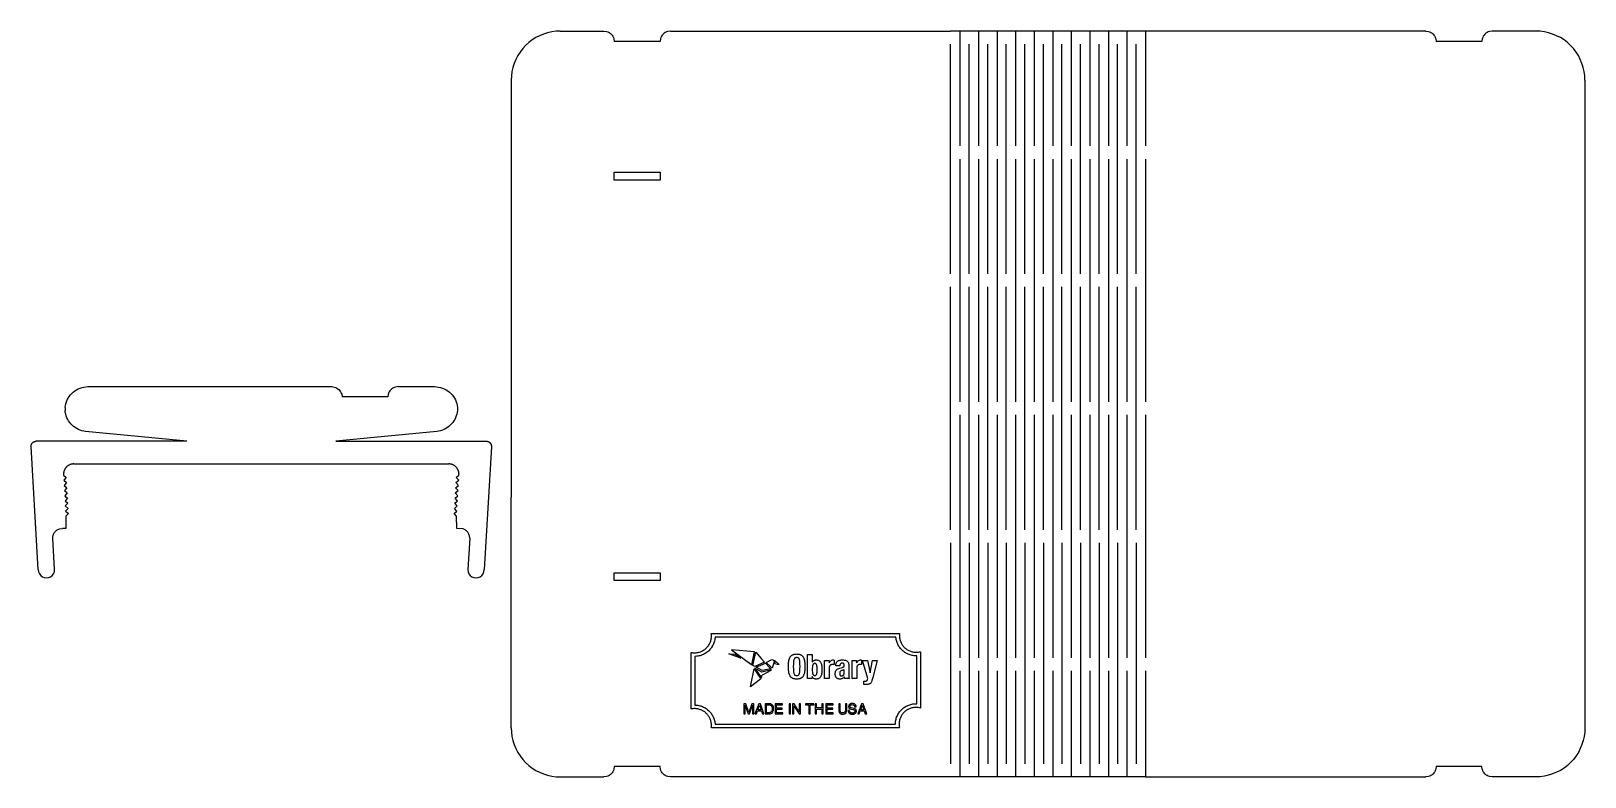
# Model space of a CAD drawing. Extents: x -175 to 175, y -84 to 84.
import ezdxf

# ---------------------------------------------------------------- set-up
doc = ezdxf.new("R2010")
doc.units = 0
doc.layers.get('0').update_dxf_attribs({"linetype": 'CONTINUOUS'})

msp = doc.modelspace()

# ---------------------------------------------------------------- linework, layer by layer
for p, q in [((-55.67, 83.81), (-56.63, 83.77)), ((-55.67, 83.81), (-45.85, 83.81)), ((-45.85, 83.81), (-45.26, 83.73)), ((-30.93, 83.81), (-31.53, 83.73)), ((-30.93, 83.81), (32.06, 83.81)), ((34.15, 83.81), (32.06, 83.81)), ((38.32, 83.81), (34.15, 83.81)), ((34.15, 83.81), (34.15, 58)), ((42.49, 83.81), (38.32, 83.81)), ((38.32, 83.81), (38.32, 58)), ((46.66, 83.81), (42.49, 83.81)), ((42.49, 83.81), (42.49, 58)), ((50.83, 83.81), (46.66, 83.81)), ((46.66, 83.81), (46.66, 58)), ((55, 83.81), (50.83, 83.81)), ((50.83, 83.81), (50.83, 58)), ((59.17, 83.81), (55, 83.81)), ((55, 83.81), (55, 58)), ((63.34, 83.81), (59.17, 83.81)), ((59.17, 83.81), (59.17, 58)), ((67.51, 83.81), (63.34, 83.81)), ((63.34, 83.81), (63.34, 58)), ((71.68, 83.81), (67.51, 83.81)), ((67.51, 83.81), (67.51, 58)), ((75.85, 83.81), (71.68, 83.81)), ((71.68, 83.81), (71.68, 58)), ((75.85, 83.81), (75.85, 58)), ((138.84, 83.81), (75.85, 83.81)), ((138.84, 83.81), (139.44, 83.73)), ((153.77, 83.81), (153.17, 83.73)), ((163.58, 83.81), (153.77, 83.81)), ((164.54, 83.77), (163.58, 83.81)), ((-63.47, 80.58), (-64.12, 79.87)), ((-62.76, 81.23), (-63.47, 80.58)), ((-61.99, 81.82), (-62.76, 81.23)), ((-61.18, 82.34), (-61.99, 81.82)), ((-60.33, 82.78), (-61.18, 82.34)), ((-59.44, 83.15), (-60.33, 82.78)), ((-58.52, 83.44), (-59.44, 83.15)), ((-57.58, 83.65), (-58.52, 83.44)), ((-56.63, 83.77), (-57.58, 83.65)), ((-45.26, 83.73), (-44.97, 83.64)), ((-44.97, 83.64), (-44.7, 83.5)), ((-44.7, 83.5), (-44.45, 83.33)), ((-44.45, 83.33), (-44.22, 83.14)), ((-44.22, 83.14), (-44.02, 82.91)), ((-44.02, 82.91), (-43.85, 82.66)), ((-43.85, 82.66), (-43.72, 82.38)), ((-43.72, 82.38), (-43.62, 82.1)), ((-43.62, 82.1), (-43.54, 81.5)), ((-33.25, 81.5), (-43.54, 81.5)), ((-33.17, 82.1), (-33.25, 81.5)), ((-33.07, 82.38), (-33.17, 82.1)), ((-32.94, 82.66), (-33.07, 82.38)), ((-32.77, 82.91), (-32.94, 82.66)), ((-32.57, 83.14), (-32.77, 82.91)), ((-32.34, 83.33), (-32.57, 83.14)), ((-32.09, 83.5), (-32.34, 83.33)), ((-31.82, 83.64), (-32.09, 83.5)), ((-31.53, 83.73), (-31.82, 83.64)), ((32.06, 29.25), (32.06, 80.87)), ((36.23, 29.25), (36.23, 80.87)), ((40.4, 29.25), (40.4, 80.87)), ((44.57, 29.25), (44.57, 80.87)), ((48.74, 29.25), (48.74, 80.87)), ((52.91, 29.25), (52.91, 80.87)), ((57.08, 29.25), (57.08, 80.87)), ((61.25, 29.25), (61.25, 80.87)), ((65.42, 29.25), (65.42, 80.87)), ((69.59, 29.25), (69.59, 80.87)), ((73.76, 29.25), (73.76, 80.87)), ((139.44, 83.73), (139.73, 83.64)), ((139.73, 83.64), (140, 83.5)), ((140, 83.5), (140.25, 83.33)), ((140.25, 83.33), (140.48, 83.14)), ((140.48, 83.14), (140.68, 82.91)), ((140.68, 82.91), (140.85, 82.66)), ((140.85, 82.66), (140.98, 82.38)), ((140.98, 82.38), (141.08, 82.1)), ((141.08, 82.1), (141.16, 81.5)), ((151.45, 81.5), (141.16, 81.5)), ((151.53, 82.1), (151.45, 81.5)), ((151.63, 82.38), (151.53, 82.1)), ((151.76, 82.66), (151.63, 82.38)), ((151.93, 82.91), (151.76, 82.66)), ((152.13, 83.14), (151.93, 82.91)), ((152.36, 83.33), (152.13, 83.14)), ((152.61, 83.5), (152.36, 83.33)), ((152.88, 83.64), (152.61, 83.5)), ((153.17, 83.73), (152.88, 83.64)), ((165.5, 83.65), (164.54, 83.77)), ((166.43, 83.44), (165.5, 83.65)), ((167.35, 83.15), (166.43, 83.44)), ((168.24, 82.78), (167.35, 83.15)), ((169.09, 82.34), (168.24, 82.78)), ((169.91, 81.82), (169.09, 82.34)), ((170.67, 81.23), (169.91, 81.82)), ((171.38, 80.58), (170.67, 81.23)), ((172.03, 79.87), (171.38, 80.58)), ((-65.66, 77.45), (-66.03, 76.56)), ((-65.22, 78.3), (-65.66, 77.45)), ((-64.7, 79.11), (-65.22, 78.3)), ((-64.12, 79.87), (-64.7, 79.11)), ((172.61, 79.11), (172.03, 79.87)), ((173.13, 78.3), (172.61, 79.11)), ((173.57, 77.45), (173.13, 78.3)), ((173.94, 76.56), (173.57, 77.45)), ((-66.65, 73.75), (-66.7, 72.79)), ((-66.53, 74.7), (-66.65, 73.75)), ((-66.32, 75.64), (-66.53, 74.7)), ((-66.03, 76.56), (-66.32, 75.64)), ((174.23, 75.64), (173.94, 76.56)), ((174.44, 74.7), (174.23, 75.64)), ((174.57, 73.75), (174.44, 74.7)), ((174.61, 72.79), (174.57, 73.75)), ((-66.7, 72.79), (-66.7, -20.96)), ((174.61, 72.79), (174.61, -72.79)), ((34.15, 55.06), (34.15, 0.49)), ((38.32, 55.06), (38.32, 0.49)), ((42.49, 55.06), (42.49, 0.49)), ((46.66, 55.06), (46.66, 0.49)), ((50.83, 55.06), (50.83, 0.49)), ((55, 55.06), (55, 0.49)), ((59.17, 55.06), (59.17, 0.49)), ((63.34, 55.06), (63.34, 0.49)), ((67.51, 55.06), (67.51, 0.49)), ((71.68, 55.06), (71.68, 0.49)), ((75.85, 55.06), (75.85, 0.49)), ((-43.54, 52.09), (-33.25, 52.09)), ((-43.54, 50.33), (-43.54, 52.09)), ((-33.25, 50.33), (-43.54, 50.33)), ((-33.25, 52.09), (-33.25, 50.33)), ((32.06, -28.26), (32.06, 26.31)), ((36.23, -28.26), (36.23, 26.31)), ((40.4, -28.26), (40.4, 26.31)), ((44.57, -28.26), (44.57, 26.31)), ((48.74, -28.26), (48.74, 26.31)), ((52.91, -28.26), (52.91, 26.31)), ((57.08, -28.26), (57.08, 26.31)), ((61.25, -28.26), (61.25, 26.31)), ((65.42, -28.26), (65.42, 26.31)), ((69.59, -28.26), (69.59, 26.31)), ((73.76, -28.26), (73.76, 26.31)), ((-164.01, 3.41), (-163.59, 3.59)), ((-163.59, 3.59), (-163.16, 3.72)), ((-163.16, 3.72), (-162.72, 3.82)), ((-162.72, 3.82), (-162.28, 3.88)), ((-162.28, 3.88), (-161.83, 3.9)), ((-161.83, 3.9), (-107.04, 3.9)), ((-107.04, 3.9), (-106.44, 3.82)), ((-106.44, 3.82), (-106.15, 3.72)), ((-106.15, 3.72), (-105.88, 3.59)), ((-105.88, 3.59), (-105.63, 3.42)), ((-93.27, 3.59), (-93.52, 3.42)), ((-93, 3.72), (-93.27, 3.59)), ((-92.71, 3.82), (-93, 3.72)), ((-92.11, 3.9), (-92.71, 3.82)), ((-92.11, 3.9), (-83.91, 3.9)), ((-83.91, 3.9), (-83.46, 3.88)), ((-83.46, 3.88), (-83.02, 3.82)), ((-83.02, 3.82), (-82.58, 3.72)), ((-82.58, 3.72), (-82.15, 3.59)), ((-82.15, 3.59), (-81.74, 3.42)), ((-166.9, -0.37), (-166.8, 0.07)), ((-166.8, 0.07), (-166.67, 0.5)), ((-166.67, 0.5), (-166.5, 0.92)), ((-166.5, 0.92), (-166.29, 1.32)), ((-166.29, 1.32), (-166.05, 1.7)), ((-166.05, 1.7), (-165.77, 2.05)), ((-165.77, 2.05), (-165.47, 2.39)), ((-165.47, 2.39), (-165.14, 2.69)), ((-165.14, 2.69), (-164.78, 2.96)), ((-164.78, 2.96), (-164.4, 3.21)), ((-164.4, 3.21), (-164.01, 3.41)), ((-105.63, 3.42), (-105.4, 3.22)), ((-105.4, 3.22), (-105.2, 2.99)), ((-105.2, 2.99), (-105.03, 2.74)), ((-105.03, 2.74), (-104.9, 2.47)), ((-104.9, 2.47), (-104.8, 2.18)), ((-104.8, 2.18), (-104.72, 1.58)), ((-94.43, 1.58), (-104.72, 1.58)), ((-94.35, 2.18), (-94.43, 1.58)), ((-94.25, 2.47), (-94.35, 2.18)), ((-94.12, 2.74), (-94.25, 2.47)), ((-93.95, 2.99), (-94.12, 2.74)), ((-93.75, 3.22), (-93.95, 2.99)), ((-93.52, 3.42), (-93.75, 3.22)), ((-81.74, 3.42), (-81.34, 3.21)), ((-81.34, 3.21), (-80.96, 2.97)), ((-80.96, 2.97), (-80.6, 2.69)), ((-80.6, 2.69), (-80.27, 2.39)), ((-80.27, 2.39), (-79.97, 2.06)), ((-79.97, 2.06), (-79.69, 1.7)), ((-79.69, 1.7), (-79.45, 1.33)), ((-79.45, 1.33), (-79.25, 0.93)), ((-79.25, 0.93), (-79.07, 0.51)), ((-79.07, 0.51), (-78.94, 0.08)), ((-78.94, 0.08), (-78.84, -0.35)), ((-166.95, -0.81), (-166.97, -1.45)), ((-166.92, -1.87), (-166.97, -1.45)), ((-166.95, -0.81), (-166.9, -0.37)), ((-166.83, -2.28), (-166.92, -1.87)), ((-166.72, -2.69), (-166.83, -2.28)), ((-166.56, -3.08), (-166.72, -2.69)), ((-166.38, -3.46), (-166.56, -3.08)), ((-166.17, -3.82), (-166.38, -3.46)), ((-79.37, -3.46), (-79.59, -3.82)), ((-79.19, -3.08), (-79.37, -3.46)), ((-79.04, -2.69), (-79.19, -3.08)), ((-78.92, -2.28), (-79.04, -2.69)), ((-78.83, -1.87), (-78.92, -2.28)), ((-78.84, -0.35), (-78.78, -0.8)), ((-78.78, -1.45), (-78.83, -1.87)), ((-78.78, -0.8), (-78.76, -1.03)), ((-78.76, -1.25), (-78.78, -1.45)), ((-78.76, -1.03), (-78.76, -1.25)), ((34.15, -2.45), (34.15, -57.02)), ((38.32, -2.45), (38.32, -57.02)), ((42.49, -2.45), (42.49, -57.02)), ((46.66, -2.45), (46.66, -57.02)), ((50.83, -2.45), (50.83, -57.02)), ((55, -2.45), (55, -57.02)), ((59.17, -2.45), (59.17, -57.02)), ((63.34, -2.45), (63.34, -57.02)), ((67.51, -2.45), (67.51, -57.02)), ((71.68, -2.45), (71.68, -57.02)), ((75.85, -2.45), (75.85, -57.02)), ((-165.92, -4.17), (-166.17, -3.82)), ((-165.65, -4.49), (-165.92, -4.17)), ((-165.36, -4.79), (-165.65, -4.49)), ((-165.04, -5.07), (-165.36, -4.79)), ((-164.7, -5.31), (-165.04, -5.07)), ((-164.34, -5.53), (-164.7, -5.31)), ((-163.96, -5.72), (-164.34, -5.53)), ((-163.57, -5.88), (-163.96, -5.72)), ((-163.17, -6.01), (-163.57, -5.88)), ((-162.76, -6.1), (-163.17, -6.01)), ((-162.34, -6.16), (-162.76, -6.1)), ((-139.61, -8.37), (-162.34, -6.16)), ((-83.41, -6.16), (-106.14, -8.37)), ((-82.99, -6.1), (-83.41, -6.16)), ((-82.58, -6.01), (-82.99, -6.1)), ((-82.18, -5.88), (-82.58, -6.01)), ((-81.79, -5.72), (-82.18, -5.88)), ((-81.41, -5.53), (-81.79, -5.72)), ((-81.05, -5.31), (-81.41, -5.53)), ((-80.71, -5.07), (-81.05, -5.31)), ((-80.39, -4.79), (-80.71, -5.07)), ((-80.1, -4.49), (-80.39, -4.79)), ((-79.83, -4.17), (-80.1, -4.49)), ((-79.59, -3.82), (-79.83, -4.17)), ((-174.61, -9.46), (-174.6, -9.42)), ((-174.61, -9.51), (-174.61, -9.46)), ((-174.61, -9.55), (-174.61, -9.51)), ((-172.99, -37.23), (-174.61, -9.55)), ((-174.6, -9.36), (-174.59, -9.33)), ((-174.6, -9.39), (-174.6, -9.36)), ((-174.6, -9.42), (-174.6, -9.39)), ((-174.59, -9.3), (-174.58, -9.27)), ((-174.59, -9.33), (-174.59, -9.3)), ((-174.58, -9.27), (-174.57, -9.24)), ((-174.57, -9.22), (-174.56, -9.19)), ((-174.57, -9.24), (-174.57, -9.22)), ((-174.56, -9.19), (-174.55, -9.16)), ((-174.55, -9.16), (-174.54, -9.13)), ((-174.54, -9.13), (-174.53, -9.1)), ((-174.53, -9.1), (-174.52, -9.07)), ((-174.52, -9.07), (-174.5, -9.05)), ((-174.5, -9.05), (-174.49, -9.02)), ((-174.49, -9.02), (-174.48, -8.99)), ((-174.48, -8.99), (-174.46, -8.97)), ((-174.46, -8.97), (-174.45, -8.94)), ((-174.45, -8.94), (-174.43, -8.92)), ((-174.43, -8.92), (-174.42, -8.89)), ((-174.42, -8.89), (-174.4, -8.87)), ((-174.4, -8.87), (-174.38, -8.83)), ((-174.38, -8.83), (-174.35, -8.8)), ((-174.35, -8.8), (-174.32, -8.76)), ((-174.32, -8.76), (-174.29, -8.73)), ((-174.29, -8.73), (-174.26, -8.7)), ((-174.26, -8.7), (-174.23, -8.67)), ((-174.23, -8.67), (-174.2, -8.64)), ((-174.2, -8.64), (-174.16, -8.61)), ((-174.16, -8.61), (-174.14, -8.6)), ((-174.14, -8.6), (-174.12, -8.58)), ((-174.12, -8.58), (-174.09, -8.56)), ((-174.09, -8.56), (-174.07, -8.55)), ((-174.07, -8.55), (-174.04, -8.53)), ((-174.04, -8.53), (-174.02, -8.52)), ((-174.02, -8.52), (-173.99, -8.5)), ((-173.99, -8.5), (-173.96, -8.49)), ((-173.96, -8.49), (-173.94, -8.48)), ((-173.94, -8.48), (-173.91, -8.46)), ((-173.91, -8.46), (-173.88, -8.45)), ((-173.88, -8.45), (-173.85, -8.44)), ((-173.85, -8.44), (-173.83, -8.43)), ((-173.83, -8.43), (-173.8, -8.42)), ((-173.8, -8.42), (-173.77, -8.41)), ((-173.77, -8.41), (-173.74, -8.41)), ((-173.74, -8.41), (-173.71, -8.4)), ((-173.71, -8.4), (-173.68, -8.39)), ((-173.68, -8.39), (-173.65, -8.39)), ((-173.65, -8.39), (-173.62, -8.38)), ((-173.62, -8.38), (-173.58, -8.38)), ((-173.58, -8.38), (-173.54, -8.37)), ((-173.54, -8.37), (-173.49, -8.37)), ((-173.49, -8.37), (-173.45, -8.37)), ((-139.61, -8.37), (-173.45, -8.37)), ((-106.14, -8.37), (-72.3, -8.37)), ((-71.15, -9.59), (-72.76, -37.23)), ((-72.3, -8.37), (-72.26, -8.37)), ((-72.26, -8.37), (-72.22, -8.37)), ((-72.22, -8.37), (-72.17, -8.38)), ((-72.17, -8.38), (-72.13, -8.38)), ((-72.13, -8.38), (-72.1, -8.39)), ((-72.1, -8.39), (-72.07, -8.39)), ((-72.07, -8.39), (-72.04, -8.4)), ((-72.04, -8.4), (-72.01, -8.41)), ((-72.01, -8.41), (-71.98, -8.41)), ((-71.98, -8.41), (-71.96, -8.42)), ((-71.96, -8.42), (-71.93, -8.43)), ((-71.93, -8.43), (-71.9, -8.44)), ((-71.9, -8.44), (-71.87, -8.45)), ((-71.87, -8.45), (-71.84, -8.46)), ((-71.84, -8.46), (-71.82, -8.48)), ((-71.82, -8.48), (-71.79, -8.49)), ((-71.79, -8.49), (-71.76, -8.5)), ((-71.76, -8.5), (-71.74, -8.52)), ((-71.74, -8.52), (-71.71, -8.53)), ((-71.71, -8.53), (-71.69, -8.55)), ((-71.69, -8.55), (-71.66, -8.56)), ((-71.66, -8.56), (-71.64, -8.58)), ((-71.64, -8.58), (-71.61, -8.6)), ((-71.61, -8.6), (-71.59, -8.61)), ((-71.59, -8.61), (-71.55, -8.64)), ((-71.55, -8.64), (-71.52, -8.67)), ((-71.52, -8.67), (-71.49, -8.7)), ((-71.49, -8.7), (-71.46, -8.73)), ((-71.46, -8.73), (-71.43, -8.76)), ((-71.43, -8.76), (-71.4, -8.8)), ((-71.4, -8.8), (-71.38, -8.83)), ((-71.38, -8.83), (-71.35, -8.87)), ((-71.35, -8.87), (-71.33, -8.89)), ((-71.33, -8.89), (-71.32, -8.92)), ((-71.32, -8.92), (-71.3, -8.94)), ((-71.3, -8.94), (-71.29, -8.97)), ((-71.29, -8.97), (-71.27, -8.99)), ((-71.27, -8.99), (-71.26, -9.02)), ((-71.26, -9.02), (-71.25, -9.05)), ((-71.25, -9.05), (-71.24, -9.07)), ((-71.24, -9.07), (-71.23, -9.1)), ((-71.23, -9.1), (-71.21, -9.13)), ((-71.21, -9.13), (-71.2, -9.16)), ((-71.2, -9.16), (-71.2, -9.19)), ((-71.2, -9.19), (-71.19, -9.22)), ((-71.19, -9.22), (-71.18, -9.24)), ((-71.18, -9.24), (-71.17, -9.27)), ((-71.17, -9.27), (-71.17, -9.3)), ((-71.17, -9.3), (-71.16, -9.33)), ((-71.16, -9.33), (-71.16, -9.36)), ((-71.16, -9.36), (-71.15, -9.39)), ((-71.15, -9.39), (-71.15, -9.42)), ((-71.15, -9.42), (-71.15, -9.46)), ((-71.15, -9.46), (-71.14, -9.51)), ((-71.14, -9.51), (-71.15, -9.55)), ((-71.15, -9.55), (-71.15, -9.59)), ((-166.43, -13.96), (-166.48, -14)), ((-166.41, -13.94), (-166.43, -13.96)), ((-166.38, -13.92), (-166.41, -13.94)), ((-166.36, -13.91), (-166.38, -13.92)), ((-166.34, -13.89), (-166.36, -13.91)), ((-166.31, -13.87), (-166.34, -13.89)), ((-166.29, -13.86), (-166.31, -13.87)), ((-166.26, -13.84), (-166.29, -13.86)), ((-166.24, -13.82), (-166.26, -13.84)), ((-166.21, -13.81), (-166.24, -13.82)), ((-166.19, -13.79), (-166.21, -13.81)), ((-166.16, -13.78), (-166.19, -13.79)), ((-166.13, -13.76), (-166.16, -13.78)), ((-166.11, -13.75), (-166.13, -13.76)), ((-166.08, -13.73), (-166.11, -13.75)), ((-166.06, -13.72), (-166.08, -13.73)), ((-166.03, -13.71), (-166.06, -13.72)), ((-166, -13.69), (-166.03, -13.71)), ((-165.98, -13.68), (-166, -13.69)), ((-165.95, -13.67), (-165.98, -13.68)), ((-165.92, -13.66), (-165.95, -13.67)), ((-165.89, -13.65), (-165.92, -13.66)), ((-165.87, -13.63), (-165.89, -13.65)), ((-165.84, -13.62), (-165.87, -13.63)), ((-165.81, -13.61), (-165.84, -13.62)), ((-165.78, -13.6), (-165.81, -13.61)), ((-165.75, -13.59), (-165.78, -13.6)), ((-165.73, -13.58), (-165.75, -13.59)), ((-165.7, -13.57), (-165.73, -13.58)), ((-165.67, -13.57), (-165.7, -13.57)), ((-165.64, -13.56), (-165.67, -13.57)), ((-165.61, -13.55), (-165.64, -13.56)), ((-165.58, -13.54), (-165.61, -13.55)), ((-165.55, -13.53), (-165.58, -13.54)), ((-165.52, -13.53), (-165.55, -13.53)), ((-165.5, -13.52), (-165.52, -13.53)), ((-165.47, -13.52), (-165.5, -13.52)), ((-165.44, -13.51), (-165.47, -13.52)), ((-165.41, -13.5), (-165.44, -13.51)), ((-165.38, -13.5), (-165.41, -13.5)), ((-165.35, -13.49), (-165.38, -13.5)), ((-165.29, -13.49), (-165.35, -13.49)), ((-165.23, -13.48), (-165.29, -13.49)), ((-165.18, -13.47), (-165.23, -13.48)), ((-165.12, -13.47), (-165.18, -13.47)), ((-165.06, -13.47), (-165.12, -13.47)), ((-165, -13.47), (-165.06, -13.47)), ((-165, -13.47), (-80.75, -13.47)), ((-80.69, -13.47), (-80.75, -13.47)), ((-80.63, -13.47), (-80.69, -13.47)), ((-80.58, -13.47), (-80.63, -13.47)), ((-80.52, -13.48), (-80.58, -13.47)), ((-80.46, -13.49), (-80.52, -13.48)), ((-80.4, -13.49), (-80.46, -13.49)), ((-80.37, -13.5), (-80.4, -13.49)), ((-80.34, -13.5), (-80.37, -13.5)), ((-80.32, -13.51), (-80.34, -13.5)), ((-80.29, -13.52), (-80.32, -13.51)), ((-80.26, -13.52), (-80.29, -13.52)), ((-80.23, -13.53), (-80.26, -13.52)), ((-80.2, -13.53), (-80.23, -13.53)), ((-80.17, -13.54), (-80.2, -13.53)), ((-80.14, -13.55), (-80.17, -13.54)), ((-80.11, -13.56), (-80.14, -13.55)), ((-80.08, -13.57), (-80.11, -13.56)), ((-80.06, -13.57), (-80.08, -13.57)), ((-80.03, -13.58), (-80.06, -13.57)), ((-80, -13.59), (-80.03, -13.58)), ((-79.97, -13.6), (-80, -13.59)), ((-79.94, -13.61), (-79.97, -13.6)), ((-79.92, -13.62), (-79.94, -13.61)), ((-79.89, -13.63), (-79.92, -13.62)), ((-79.86, -13.65), (-79.89, -13.63)), ((-79.83, -13.66), (-79.86, -13.65)), ((-79.81, -13.67), (-79.83, -13.66)), ((-79.78, -13.68), (-79.81, -13.67)), ((-79.75, -13.69), (-79.78, -13.68)), ((-79.72, -13.71), (-79.75, -13.69)), ((-79.7, -13.72), (-79.72, -13.71)), ((-79.67, -13.73), (-79.7, -13.72)), ((-79.64, -13.75), (-79.67, -13.73)), ((-79.62, -13.76), (-79.64, -13.75)), ((-79.59, -13.78), (-79.62, -13.76)), ((-79.57, -13.79), (-79.59, -13.78)), ((-79.54, -13.81), (-79.57, -13.79)), ((-79.52, -13.82), (-79.54, -13.81)), ((-79.49, -13.84), (-79.52, -13.82)), ((-79.47, -13.86), (-79.49, -13.84)), ((-79.44, -13.87), (-79.47, -13.86)), ((-79.42, -13.89), (-79.44, -13.87)), ((-79.39, -13.91), (-79.42, -13.89)), ((-79.37, -13.92), (-79.39, -13.91)), ((-79.35, -13.94), (-79.37, -13.92)), ((-79.32, -13.96), (-79.35, -13.94)), ((-79.28, -14), (-79.32, -13.96)), ((-167.31, -15.63), (-167.32, -15.69)), ((-167.32, -15.69), (-167.32, -15.75)), ((-167.32, -15.75), (-167.32, -15.8)), ((-167.32, -15.8), (-167.32, -15.86)), ((-167.32, -15.86), (-167.31, -15.92)), ((-167.3, -15.51), (-167.31, -15.54)), ((-167.31, -15.54), (-167.31, -15.57)), ((-167.31, -15.57), (-167.31, -15.63)), ((-167.31, -15.92), (-167.31, -15.98)), ((-167.31, -15.98), (-166.7, -16.53)), ((-167.29, -15.42), (-167.3, -15.45)), ((-167.3, -15.45), (-167.3, -15.48)), ((-167.3, -15.48), (-167.3, -15.51)), ((-167.28, -15.37), (-167.29, -15.4)), ((-167.29, -15.4), (-167.29, -15.42)), ((-167.27, -15.31), (-167.28, -15.34)), ((-167.28, -15.34), (-167.28, -15.37)), ((-167.26, -15.28), (-167.27, -15.31)), ((-167.25, -15.22), (-167.26, -15.25)), ((-167.26, -15.25), (-167.26, -15.28)), ((-167.24, -15.19), (-167.25, -15.22)), ((-167.23, -15.16), (-167.24, -15.19)), ((-166.7, -16.53), (-167.24, -17.14)), ((-167.24, -17.14), (-166.63, -17.68)), ((-167.22, -15.11), (-167.23, -15.13)), ((-167.23, -15.13), (-167.23, -15.16)), ((-167.21, -15.08), (-167.22, -15.11)), ((-167.2, -15.05), (-167.21, -15.08)), ((-167.19, -15.02), (-167.2, -15.05)), ((-167.18, -14.99), (-167.19, -15.02)), ((-167.17, -14.96), (-167.18, -14.99)), ((-167.16, -14.94), (-167.17, -14.96)), ((-167.15, -14.91), (-167.16, -14.94)), ((-167.14, -14.88), (-167.15, -14.91)), ((-167.12, -14.85), (-167.14, -14.88)), ((-167.11, -14.83), (-167.12, -14.85)), ((-167.1, -14.8), (-167.11, -14.83)), ((-167.09, -14.77), (-167.1, -14.8)), ((-167.07, -14.75), (-167.09, -14.77)), ((-167.06, -14.72), (-167.07, -14.75)), ((-167.05, -14.69), (-167.06, -14.72)), ((-167.03, -14.67), (-167.05, -14.69)), ((-167.02, -14.64), (-167.03, -14.67)), ((-167, -14.61), (-167.02, -14.64)), ((-166.99, -14.59), (-167, -14.61)), ((-166.97, -14.56), (-166.99, -14.59)), ((-166.96, -14.54), (-166.97, -14.56)), ((-166.94, -14.51), (-166.96, -14.54)), ((-166.92, -14.49), (-166.94, -14.51)), ((-166.91, -14.47), (-166.92, -14.49)), ((-166.87, -14.42), (-166.91, -14.47)), ((-166.84, -14.37), (-166.87, -14.42)), ((-166.8, -14.33), (-166.84, -14.37)), ((-166.76, -14.28), (-166.8, -14.33)), ((-166.73, -14.24), (-166.76, -14.28)), ((-166.69, -14.19), (-166.73, -14.24)), ((-166.65, -14.15), (-166.69, -14.19)), ((-166.61, -14.11), (-166.65, -14.15)), ((-166.56, -14.07), (-166.61, -14.11)), ((-166.52, -14.03), (-166.56, -14.07)), ((-166.48, -14), (-166.52, -14.03)), ((-79.23, -14.03), (-79.28, -14)), ((-79.19, -14.07), (-79.23, -14.03)), ((-79.15, -14.11), (-79.19, -14.07)), ((-79.11, -14.15), (-79.15, -14.11)), ((-79.12, -17.68), (-78.51, -17.14)), ((-79.07, -14.19), (-79.11, -14.15)), ((-79.03, -14.24), (-79.07, -14.19)), ((-79.05, -16.53), (-78.44, -15.98)), ((-78.51, -17.14), (-79.05, -16.53)), ((-78.99, -14.28), (-79.03, -14.24)), ((-78.95, -14.33), (-78.99, -14.28)), ((-78.92, -14.37), (-78.95, -14.33)), ((-78.88, -14.42), (-78.92, -14.37)), ((-78.85, -14.47), (-78.88, -14.42)), ((-78.83, -14.49), (-78.85, -14.47)), ((-78.81, -14.51), (-78.83, -14.49)), ((-78.8, -14.54), (-78.81, -14.51)), ((-78.78, -14.56), (-78.8, -14.54)), ((-78.77, -14.59), (-78.78, -14.56)), ((-78.75, -14.61), (-78.77, -14.59)), ((-78.74, -14.64), (-78.75, -14.61)), ((-78.72, -14.67), (-78.74, -14.64)), ((-78.71, -14.69), (-78.72, -14.67)), ((-78.69, -14.72), (-78.71, -14.69)), ((-78.68, -14.75), (-78.69, -14.72)), ((-78.67, -14.77), (-78.68, -14.75)), ((-78.65, -14.8), (-78.67, -14.77)), ((-78.64, -14.83), (-78.65, -14.8)), ((-78.63, -14.85), (-78.64, -14.83)), ((-78.62, -14.88), (-78.63, -14.85)), ((-78.61, -14.91), (-78.62, -14.88)), ((-78.59, -14.94), (-78.61, -14.91)), ((-78.58, -14.96), (-78.59, -14.94)), ((-78.57, -14.99), (-78.58, -14.96)), ((-78.56, -15.02), (-78.57, -14.99)), ((-78.55, -15.05), (-78.56, -15.02)), ((-78.54, -15.08), (-78.55, -15.05)), ((-78.54, -15.11), (-78.54, -15.08)), ((-78.53, -15.13), (-78.54, -15.11)), ((-78.52, -15.16), (-78.53, -15.13)), ((-78.51, -15.19), (-78.52, -15.16)), ((-78.5, -15.22), (-78.51, -15.19)), ((-78.5, -15.25), (-78.5, -15.22)), ((-78.49, -15.28), (-78.5, -15.25)), ((-78.48, -15.31), (-78.49, -15.28)), ((-78.48, -15.34), (-78.48, -15.31)), ((-78.47, -15.37), (-78.48, -15.34)), ((-78.47, -15.4), (-78.47, -15.37)), ((-78.46, -15.42), (-78.47, -15.4)), ((-78.46, -15.45), (-78.46, -15.42)), ((-78.45, -15.48), (-78.46, -15.45)), ((-78.45, -15.51), (-78.45, -15.48)), ((-78.45, -15.54), (-78.45, -15.51)), ((-78.44, -15.57), (-78.45, -15.54)), ((-78.44, -15.63), (-78.44, -15.57)), ((-78.44, -15.69), (-78.44, -15.63)), ((-78.43, -15.75), (-78.44, -15.69)), ((-78.44, -15.86), (-78.43, -15.8)), ((-78.44, -15.92), (-78.44, -15.86)), ((-78.44, -15.98), (-78.44, -15.92)), ((-78.43, -15.8), (-78.43, -15.75)), ((-166.63, -17.68), (-167.18, -18.3)), ((-167.18, -18.3), (-166.56, -18.84)), ((-166.56, -18.84), (-167.11, -19.45)), ((-167.11, -19.45), (-166.5, -20)), ((-166.5, -20), (-167.04, -20.61)), ((-167.04, -20.61), (-166.43, -21.15)), ((-79.32, -21.15), (-78.71, -20.61)), ((-79.26, -20), (-78.64, -19.45)), ((-78.71, -20.61), (-79.26, -20)), ((-79.19, -18.84), (-78.58, -18.3)), ((-78.64, -19.45), (-79.19, -18.84)), ((-78.58, -18.3), (-79.12, -17.68)), ((-166.43, -21.15), (-166.97, -21.76)), ((-166.97, -21.76), (-166.36, -22.31)), ((-166.36, -22.31), (-166.91, -22.92)), ((-166.91, -22.92), (-166.29, -23.46)), ((-166.29, -23.46), (-166.84, -24.08)), ((-166.84, -24.08), (-166.23, -24.62)), ((-79.53, -24.62), (-78.91, -24.08)), ((-79.46, -23.46), (-78.85, -22.92)), ((-78.91, -24.08), (-79.46, -23.46)), ((-79.39, -22.31), (-78.78, -21.76)), ((-78.85, -22.92), (-79.39, -22.31)), ((-78.78, -21.76), (-79.32, -21.15)), ((-66.7, -67.27), (-66.7, -20.96)), ((-166.77, -25.23), (-166.83, -28.01)), ((-166.23, -24.62), (-166.77, -25.23)), ((-78.98, -25.23), (-79.53, -24.62)), ((-78.92, -28.01), (-78.98, -25.23)), ((-169.72, -30), (-169.71, -29.81)), ((-169.72, -30.19), (-169.72, -30)), ((-169.31, -37.23), (-169.72, -30.19)), ((-169.71, -29.81), (-169.68, -29.63)), ((-169.68, -29.63), (-169.63, -29.45)), ((-169.63, -29.45), (-169.57, -29.27)), ((-169.57, -29.27), (-169.49, -29.11)), ((-169.49, -29.11), (-169.39, -28.95)), ((-169.39, -28.95), (-169.29, -28.79)), ((-169.29, -28.79), (-169.16, -28.65)), ((-169.16, -28.65), (-169.03, -28.52)), ((-169.03, -28.52), (-168.88, -28.41)), ((-168.88, -28.41), (-168.73, -28.3)), ((-168.73, -28.3), (-168.57, -28.21)), ((-168.57, -28.21), (-168.4, -28.14)), ((-168.4, -28.14), (-168.22, -28.08)), ((-168.22, -28.08), (-167.56, -28.01)), ((-166.83, -28.01), (-167.56, -28.01)), ((-77.53, -28.08), (-78.92, -28.01)), ((-77.36, -28.14), (-77.53, -28.08)), ((-77.19, -28.21), (-77.36, -28.14)), ((-77.02, -28.3), (-77.19, -28.21)), ((-76.87, -28.41), (-77.02, -28.3)), ((-76.72, -28.52), (-76.87, -28.41)), ((-76.59, -28.65), (-76.72, -28.52)), ((-76.47, -28.79), (-76.59, -28.65)), ((-76.36, -28.95), (-76.47, -28.79)), ((-76.03, -30.19), (-76.44, -37.23)), ((-76.27, -29.11), (-76.36, -28.95)), ((-76.19, -29.27), (-76.27, -29.11)), ((-76.12, -29.45), (-76.19, -29.27)), ((-76.08, -29.63), (-76.12, -29.45)), ((-76.04, -29.81), (-76.08, -29.63)), ((-76.03, -30), (-76.04, -29.81)), ((-76.03, -30.19), (-76.03, -30)), ((32.06, -31.2), (32.06, -80.87)), ((36.23, -31.2), (36.23, -80.87)), ((40.4, -31.2), (40.4, -80.87)), ((44.57, -31.2), (44.57, -80.87)), ((48.74, -31.2), (48.74, -80.87)), ((52.91, -31.2), (52.91, -80.87)), ((57.08, -31.2), (57.08, -80.87)), ((61.25, -31.2), (61.25, -80.87)), ((65.42, -31.2), (65.42, -80.87)), ((69.59, -31.2), (69.59, -80.87)), ((73.76, -31.2), (73.76, -80.87)), ((-172.99, -37.23), (-172.93, -37.71)), ((-172.93, -37.71), (-172.75, -38.15)), ((-172.75, -38.15), (-172.45, -38.53)), ((-169.85, -38.53), (-169.56, -38.15)), ((-169.56, -38.15), (-169.37, -37.71)), ((-169.37, -37.71), (-169.31, -37.23)), ((-76.44, -37.23), (-76.38, -37.71)), ((-76.38, -37.71), (-76.2, -38.15)), ((-76.2, -38.15), (-75.9, -38.53)), ((-73.3, -38.53), (-73.01, -38.15)), ((-73.01, -38.15), (-72.82, -37.71)), ((-72.82, -37.71), (-72.76, -37.23)), ((-43.54, -39.7), (-43.54, -37.94)), ((-43.54, -37.94), (-33.25, -37.94)), ((-33.25, -37.94), (-33.25, -39.7)), ((-172.45, -38.53), (-172.07, -38.83)), ((-172.07, -38.83), (-171.63, -39.01)), ((-171.63, -39.01), (-171.15, -39.07)), ((-171.15, -39.07), (-170.67, -39.01)), ((-170.67, -39.01), (-170.23, -38.83)), ((-170.23, -38.83), (-169.85, -38.53)), ((-75.9, -38.53), (-75.52, -38.83)), ((-75.52, -38.83), (-75.08, -39.01)), ((-75.08, -39.01), (-74.6, -39.07)), ((-74.6, -39.07), (-74.13, -39.01)), ((-74.13, -39.01), (-73.68, -38.83)), ((-73.68, -38.83), (-73.3, -38.53)), ((-33.25, -39.7), (-43.54, -39.7)), ((-21.73, -51.59), (20.56, -51.59)), ((-21.7, -51.85), (-21.73, -51.59)), ((-21.71, -52.5), (-21.69, -52.31)), ((-21.69, -52.11), (-21.7, -51.85)), ((-21.69, -52.31), (-21.69, -52.11)), ((20.55, -51.79), (20.54, -52)), ((20.54, -52), (20.54, -52.2)), ((20.54, -52.2), (20.56, -52.39)), ((20.56, -51.59), (20.55, -51.79)), ((-26.25, -55.84), (-26.06, -55.87)), ((-26.25, -68.54), (-26.25, -55.84)), ((-26.06, -55.87), (-25.88, -55.89)), ((-25.1, -55.89), (-24.91, -55.87)), ((-24.91, -55.87), (-24.73, -55.84)), ((-24.73, -55.84), (-24.54, -55.79)), ((-24.54, -55.79), (-24.36, -55.74)), ((-24.36, -55.74), (-24.18, -55.68)), ((-24.18, -55.68), (-24.01, -55.61)), ((-24.01, -55.61), (-23.84, -55.54)), ((-23.84, -55.54), (-23.68, -55.45)), ((-23.68, -55.45), (-23.52, -55.36)), ((-23.52, -55.36), (-23.37, -55.26)), ((-23.37, -55.26), (-23.22, -55.16)), ((-23.22, -55.16), (-23.07, -55.04)), ((-23.07, -55.04), (-22.94, -54.93)), ((-22.94, -54.93), (-22.8, -54.8)), ((-22.73, -55.81), (-22.91, -55.94)), ((-22.8, -54.8), (-22.68, -54.67)), ((-22.56, -55.67), (-22.73, -55.81)), ((-22.68, -54.67), (-22.56, -54.53)), ((-22.56, -54.53), (-22.45, -54.39)), ((-22.39, -55.53), (-22.56, -55.67)), ((-22.45, -54.39), (-22.34, -54.24)), ((-22.23, -55.37), (-22.39, -55.53)), ((-22.34, -54.24), (-22.24, -54.08)), ((-22.24, -54.08), (-22.15, -53.92)), ((-22.08, -55.21), (-22.23, -55.37)), ((-22.15, -53.92), (-22.06, -53.76)), ((-21.93, -55.05), (-22.08, -55.21)), ((-22.06, -53.76), (-21.99, -53.59)), ((-21.99, -53.59), (-21.92, -53.42)), ((-21.79, -54.87), (-21.93, -55.05)), ((-21.92, -53.42), (-21.86, -53.24)), ((-21.86, -53.24), (-21.81, -53.06)), ((-21.81, -53.06), (-21.77, -52.88)), ((-21.67, -54.69), (-21.79, -54.87)), ((-21.77, -52.88), (-21.73, -52.69)), ((-21.73, -52.69), (-21.71, -52.5)), ((-21.55, -54.51), (-21.67, -54.69)), ((-21.44, -54.31), (-21.55, -54.51)), ((-21.33, -54.11), (-21.44, -54.31)), ((-21.24, -53.91), (-21.33, -54.11)), ((-21.16, -53.7), (-21.24, -53.91)), ((-21.09, -53.48), (-21.16, -53.7)), ((-21.02, -53.27), (-21.09, -53.48)), ((-20.97, -53.04), (-21.02, -53.27)), ((-20.93, -52.81), (-20.97, -53.04)), ((-20.9, -52.58), (-20.93, -52.81)), ((-20.89, -52.4), (-20.9, -52.58)), ((19.75, -52.4), (-20.89, -52.4)), ((-17.22, -55.24), (-12.61, -58.59)), ((-11.99, -55.69), (-17.22, -55.24)), ((-12.61, -58.59), (-11.99, -55.69)), ((-12.4, -58.74), (-11.76, -55.81)), ((-11.76, -55.81), (-10.54, -57.18)), ((19.75, -52.47), (19.75, -52.4)), ((19.78, -52.7), (19.75, -52.47)), ((19.82, -52.93), (19.78, -52.7)), ((19.87, -53.15), (19.82, -52.93)), ((19.93, -53.37), (19.87, -53.15)), ((20.01, -53.59), (19.93, -53.37)), ((20.09, -53.8), (20.01, -53.59)), ((20.18, -54), (20.09, -53.8)), ((20.28, -54.2), (20.18, -54)), ((20.39, -54.39), (20.28, -54.2)), ((20.51, -54.58), (20.39, -54.39)), ((20.64, -54.76), (20.51, -54.58)), ((20.56, -52.39), (20.58, -52.58)), ((20.58, -52.58), (20.62, -52.77)), ((20.62, -52.77), (20.66, -52.95)), ((20.78, -54.94), (20.64, -54.76)), ((20.66, -52.95), (20.71, -53.13)), ((20.71, -53.13), (20.77, -53.31)), ((20.77, -53.31), (20.84, -53.48)), ((20.92, -55.1), (20.78, -54.94)), ((20.84, -53.48), (20.91, -53.65)), ((20.91, -53.65), (21, -53.81)), ((21.08, -55.26), (20.92, -55.1)), ((21, -53.81), (21.09, -53.97)), ((21.24, -55.42), (21.08, -55.26)), ((21.09, -53.97), (21.19, -54.13)), ((21.19, -54.13), (21.29, -54.28)), ((21.4, -55.56), (21.24, -55.42)), ((21.29, -54.28), (21.41, -54.42)), ((21.58, -55.7), (21.4, -55.56)), ((21.41, -54.42), (21.53, -54.56)), ((21.53, -54.56), (21.65, -54.69)), ((21.76, -55.83), (21.58, -55.7)), ((21.65, -54.69), (21.78, -54.81)), ((21.95, -55.95), (21.76, -55.83)), ((21.78, -54.81), (21.92, -54.93)), ((21.92, -54.93), (22.06, -55.05)), ((22.06, -55.05), (22.21, -55.15)), ((22.21, -55.15), (22.37, -55.25)), ((22.37, -55.25), (22.53, -55.34)), ((22.53, -55.34), (22.69, -55.43)), ((22.69, -55.43), (22.86, -55.5)), ((22.86, -55.5), (23.03, -55.57)), ((23.03, -55.57), (23.21, -55.63)), ((23.21, -55.63), (23.39, -55.68)), ((23.39, -55.68), (23.57, -55.72)), ((23.57, -55.72), (23.76, -55.76)), ((23.76, -55.76), (23.95, -55.78)), ((23.95, -55.78), (24.14, -55.8)), ((24.14, -55.8), (24.34, -55.8)), ((24.34, -55.8), (24.58, -55.79)), ((24.58, -55.79), (24.82, -55.77)), ((24.82, -55.77), (25.06, -55.73)), ((25.06, -55.73), (25.29, -55.68)), ((25.29, -55.68), (25.29, -68.33)), ((-25.88, -55.89), (-25.69, -55.91)), ((-25.69, -55.91), (-25.49, -55.91)), ((-25.49, -55.91), (-25.3, -55.91)), ((-25.43, -56.72), (-25.43, -67.66)), ((-25.26, -56.72), (-25.43, -56.72)), ((-25.3, -55.91), (-25.1, -55.89)), ((-25.02, -56.7), (-25.26, -56.72)), ((-24.79, -56.67), (-25.02, -56.7)), ((-24.56, -56.63), (-24.79, -56.67)), ((-24.34, -56.58), (-24.56, -56.63)), ((-24.12, -56.52), (-24.34, -56.58)), ((-23.91, -56.45), (-24.12, -56.52)), ((-23.7, -56.36), (-23.91, -56.45)), ((-23.49, -56.27), (-23.7, -56.36)), ((-23.29, -56.17), (-23.49, -56.27)), ((-23.1, -56.06), (-23.29, -56.17)), ((-22.91, -55.94), (-23.1, -56.06)), ((-15.07, -57.1), (-17.79, -56.12)), ((-17.79, -56.12), (-16.34, -56.24)), ((-16.34, -56.24), (-15.07, -57.1)), ((-11.94, -59.01), (-12.4, -58.74)), ((-9.79, -58.02), (-11.94, -59.01)), ((-10.4, -60.24), (-11.92, -59.34)), ((-11.92, -59.34), (-10.74, -61.17)), ((-11.66, -59.18), (-9.58, -58.21)), ((-10.3, -59.92), (-11.66, -59.18)), ((-10.54, -57.18), (-9.79, -58.02)), ((-9.58, -58.21), (-8.63, -59.24)), ((-9.4, -58.1), (-8.16, -57.43)), ((-8.46, -59.01), (-9.4, -58.1)), ((-8.63, -59.24), (-8.33, -59.53)), ((-8.06, -59.4), (-8.46, -59.01)), ((-8.16, -57.43), (-7.56, -57.63)), ((-7.56, -57.63), (-8.06, -59.4)), ((-7.4, -57.73), (-7.56, -58.33)), ((-7.56, -58.33), (-6.45, -58.56)), ((-6.45, -58.56), (-7.4, -57.73)), ((-4.39, -58.7), (-4.38, -58.41)), ((-4.39, -59), (-4.39, -58.7)), ((-4.39, -59.31), (-4.39, -59)), ((-4.38, -59.6), (-4.39, -59.31)), ((-4.38, -58.41), (-4.36, -58.13)), ((-4.36, -58.13), (-4.33, -57.87)), ((-4.33, -57.87), (-4.29, -57.62)), ((-4.29, -57.62), (-4.24, -57.39)), ((-4.24, -57.39), (-4.17, -57.17)), ((-4.17, -57.17), (-4.08, -56.98)), ((-4.08, -56.98), (-4.03, -56.88)), ((-4.03, -56.88), (-3.98, -56.8)), ((-3.98, -56.8), (-3.91, -56.72)), ((-3.91, -56.72), (-3.85, -56.64)), ((-3.85, -56.64), (-3.78, -56.57)), ((-3.78, -56.57), (-3.7, -56.51)), ((-3.7, -56.51), (-3.61, -56.45)), ((-3.61, -56.45), (-3.52, -56.39)), ((-3.52, -56.39), (-3.43, -56.34)), ((-3.43, -56.34), (-3.32, -56.3)), ((-3.32, -56.3), (-3.21, -56.27)), ((-3.29, -58.5), (-3.3, -59)), ((-3.3, -59), (-3.29, -59.51)), ((-3.27, -58.08), (-3.29, -58.5)), ((-3.25, -57.89), (-3.27, -58.08)), ((-3.23, -57.73), (-3.25, -57.89)), ((-3.2, -57.58), (-3.23, -57.73)), ((-3.21, -56.27), (-3.09, -56.24)), ((-3.16, -57.45), (-3.2, -57.58)), ((-3.12, -57.34), (-3.16, -57.45)), ((-3.06, -57.24), (-3.12, -57.34)), ((-3.09, -56.24), (-2.97, -56.21)), ((-3, -57.16), (-3.06, -57.24)), ((-2.93, -57.1), (-3, -57.16)), ((-2.97, -56.21), (-2.83, -56.2)), ((-2.85, -57.05), (-2.93, -57.1)), ((-2.76, -57.02), (-2.85, -57.05)), ((-2.83, -56.2), (-2.69, -56.19)), ((-2.66, -57), (-2.76, -57.02)), ((-2.69, -56.19), (-2.54, -56.18)), ((-2.54, -56.99), (-2.66, -57)), ((-2.54, -56.18), (-2.39, -56.19)), ((-2.43, -57), (-2.54, -56.99)), ((-2.32, -57.02), (-2.43, -57)), ((-2.39, -56.19), (-2.25, -56.2)), ((-2.23, -57.05), (-2.32, -57.02)), ((-2.25, -56.2), (-2.12, -56.21)), ((-2.15, -57.1), (-2.23, -57.05)), ((-2.08, -57.16), (-2.15, -57.1)), ((-2.12, -56.21), (-1.99, -56.24)), ((-2.02, -57.24), (-2.08, -57.16)), ((-1.97, -57.34), (-2.02, -57.24)), ((-1.99, -56.24), (-1.87, -56.27)), ((-1.92, -57.45), (-1.97, -57.34)), ((-1.89, -57.58), (-1.92, -57.45)), ((-1.86, -57.73), (-1.89, -57.58)), ((-1.87, -56.27), (-1.76, -56.3)), ((-1.83, -57.89), (-1.86, -57.73)), ((-1.82, -58.08), (-1.83, -57.89)), ((-1.8, -58.5), (-1.82, -58.08)), ((-1.79, -59), (-1.8, -58.5)), ((-1.8, -59.51), (-1.79, -59)), ((-1.76, -56.3), (-1.66, -56.34)), ((-1.66, -56.34), (-1.56, -56.39)), ((-1.56, -56.39), (-1.47, -56.45)), ((-1.47, -56.45), (-1.39, -56.51)), ((-1.39, -56.51), (-1.31, -56.57)), ((-1.31, -56.57), (-1.24, -56.64)), ((-1.24, -56.64), (-1.17, -56.72)), ((-1.17, -56.72), (-1.11, -56.8)), ((-1.11, -56.8), (-1.05, -56.88)), ((-1.05, -56.88), (-1, -56.98)), ((-1, -56.98), (-0.92, -57.17)), ((-0.92, -57.17), (-0.85, -57.39)), ((-0.85, -57.39), (-0.79, -57.62)), ((-0.79, -57.62), (-0.75, -57.87)), ((-0.75, -57.87), (-0.73, -58.13)), ((-0.73, -58.13), (-0.71, -58.41)), ((-0.71, -58.41), (-0.7, -58.7)), ((-0.7, -59.31), (-0.71, -59.6)), ((-0.7, -58.7), (-0.7, -59)), ((-0.7, -59), (-0.7, -59.31)), ((-0.08, -56.29), (0.97, -56.29)), ((-0.08, -61.72), (-0.08, -56.29)), ((0.97, -56.29), (0.97, -58.01)), ((0.97, -58.01), (1.07, -57.89)), ((0.99, -59.09), (0.97, -59.36)), ((0.97, -59.36), (0.97, -59.67)), ((1.02, -58.86), (0.99, -59.09)), ((1.04, -58.76), (1.02, -58.86)), ((1.07, -58.67), (1.04, -58.76)), ((1.07, -57.89), (1.16, -57.79)), ((1.11, -58.59), (1.07, -58.67)), ((1.14, -58.52), (1.11, -58.59)), ((1.19, -58.46), (1.14, -58.52)), ((1.16, -57.79), (1.26, -57.71)), ((1.24, -58.41), (1.19, -58.46)), ((1.3, -58.38), (1.24, -58.41)), ((1.26, -57.71), (1.36, -57.64)), ((1.37, -58.35), (1.3, -58.38)), ((1.36, -57.64), (1.47, -57.59)), ((1.44, -58.33), (1.37, -58.35)), ((1.52, -58.33), (1.44, -58.33)), ((1.47, -57.59), (1.59, -57.55)), ((1.61, -58.33), (1.52, -58.33)), ((1.59, -57.55), (1.72, -57.53)), ((1.68, -58.35), (1.61, -58.33)), ((1.74, -58.38), (1.68, -58.35)), ((1.72, -57.53), (1.86, -57.52)), ((1.8, -58.41), (1.74, -58.38)), ((1.85, -58.46), (1.8, -58.41)), ((1.9, -58.52), (1.85, -58.46)), ((1.86, -57.52), (2.02, -57.53)), ((1.94, -58.59), (1.9, -58.52)), ((1.97, -58.67), (1.94, -58.59)), ((2, -58.76), (1.97, -58.67)), ((2.02, -58.86), (2, -58.76)), ((2.02, -57.53), (2.17, -57.55)), ((2.05, -59.09), (2.02, -58.86)), ((2.07, -59.36), (2.05, -59.09)), ((2.07, -59.67), (2.07, -59.36)), ((2.17, -57.55), (2.3, -57.59)), ((2.3, -57.59), (2.42, -57.64)), ((2.42, -57.64), (2.54, -57.71)), ((2.54, -57.71), (2.64, -57.8)), ((2.64, -57.8), (2.73, -57.91)), ((2.73, -57.91), (2.81, -58.03)), ((2.81, -58.03), (2.89, -58.17)), ((2.89, -58.17), (2.95, -58.32)), ((2.95, -58.32), (3, -58.5)), ((3, -58.5), (3.04, -58.69)), ((3.04, -58.69), (3.08, -58.91)), ((3.08, -58.91), (3.1, -59.14)), ((3.1, -59.14), (3.11, -59.4)), ((3.72, -61.72), (3.72, -57.63)), ((3.72, -57.63), (4.72, -57.63)), ((4.72, -57.63), (4.72, -58.17)), ((4.72, -58.17), (4.82, -58.03)), ((4.79, -59.07), (4.77, -59.16)), ((4.77, -59.16), (4.77, -59.26)), ((4.77, -59.26), (4.77, -61.72)), ((4.81, -58.99), (4.79, -59.07)), ((4.84, -58.92), (4.81, -58.99)), ((4.82, -58.03), (4.91, -57.91)), ((4.87, -58.85), (4.84, -58.92)), ((4.92, -58.79), (4.87, -58.85)), ((4.91, -57.91), (5.02, -57.79)), ((4.97, -58.73), (4.92, -58.79)), ((5.02, -58.69), (4.97, -58.73)), ((5.02, -57.79), (5.13, -57.7)), ((5.08, -58.65), (5.02, -58.69)), ((5.14, -58.61), (5.08, -58.65)), ((5.13, -57.7), (5.25, -57.62)), ((5.2, -58.59), (5.14, -58.61)), ((5.27, -58.56), (5.2, -58.59)), ((5.25, -57.62), (5.38, -57.57)), ((5.41, -58.53), (5.27, -58.56)), ((5.38, -57.57), (5.52, -57.53)), ((5.54, -58.52), (5.41, -58.53)), ((5.52, -57.53), (5.68, -57.52)), ((5.71, -58.53), (5.54, -58.52)), ((5.68, -57.52), (5.87, -57.54)), ((5.87, -58.54), (5.71, -58.53)), ((5.87, -57.54), (5.87, -58.54)), ((6.24, -58.78), (6.25, -58.61)), ((6.24, -58.88), (6.24, -58.78)), ((7.19, -58.88), (6.24, -58.88)), ((6.25, -58.61), (6.27, -58.46)), ((6.27, -58.46), (6.31, -58.32)), ((6.31, -58.32), (6.36, -58.19)), ((6.36, -58.19), (6.42, -58.07)), ((6.42, -58.07), (6.49, -57.97)), ((6.49, -57.97), (6.57, -57.88)), ((6.57, -57.88), (6.66, -57.8)), ((6.66, -57.8), (6.77, -57.73)), ((6.77, -57.73), (6.88, -57.67)), ((6.88, -57.67), (7, -57.62)), ((7, -57.62), (7.12, -57.59)), ((7.12, -57.59), (7.25, -57.56)), ((7.15, -59.38), (7.74, -59.22)), ((7.22, -58.55), (7.19, -58.65)), ((7.19, -58.65), (7.19, -58.77)), ((7.19, -58.77), (7.19, -58.88)), ((7.26, -58.46), (7.22, -58.55)), ((7.25, -57.56), (7.39, -57.54)), ((7.31, -58.38), (7.26, -58.46)), ((7.38, -58.32), (7.31, -58.38)), ((7.46, -58.27), (7.38, -58.32)), ((7.39, -57.54), (7.53, -57.52)), ((7.56, -58.25), (7.46, -58.27)), ((7.53, -57.52), (7.68, -57.52)), ((7.67, -58.24), (7.56, -58.25)), ((7.79, -58.24), (7.67, -58.24)), ((7.68, -57.52), (7.9, -57.53)), ((7.74, -59.22), (7.85, -59.18)), ((7.9, -58.27), (7.79, -58.24)), ((7.85, -59.18), (7.94, -59.14)), ((7.9, -57.53), (8.1, -57.54)), ((7.98, -58.31), (7.9, -58.27)), ((7.94, -59.14), (8.01, -59.1)), ((8.05, -58.37), (7.98, -58.31)), ((8.01, -59.1), (8.07, -59.05)), ((8.1, -58.44), (8.05, -58.37)), ((8.07, -59.05), (8.11, -58.99)), ((8.1, -57.54), (8.28, -57.57)), ((8.13, -58.53), (8.1, -58.44)), ((8.11, -58.99), (8.14, -58.92)), ((8.15, -58.63), (8.13, -58.53)), ((8.14, -58.92), (8.15, -58.83)), ((8.16, -58.74), (8.15, -58.63)), ((8.15, -58.83), (8.16, -58.74)), ((8.28, -57.57), (8.44, -57.61)), ((8.44, -57.61), (8.58, -57.66)), ((8.58, -57.66), (8.7, -57.72)), ((8.7, -57.72), (8.8, -57.79)), ((8.8, -57.79), (8.89, -57.87)), ((8.89, -57.87), (8.96, -57.96)), ((8.96, -57.96), (9.02, -58.05)), ((9.02, -58.05), (9.07, -58.16)), ((9.07, -58.16), (9.11, -58.27)), ((9.11, -58.27), (9.13, -58.39)), ((9.13, -58.39), (9.15, -58.51)), ((9.15, -58.51), (9.16, -58.64)), ((9.16, -58.64), (9.16, -58.78)), ((9.16, -58.78), (9.16, -60.93)), ((9.91, -57.63), (10.91, -57.63)), ((9.91, -61.72), (9.91, -57.63)), ((10.91, -57.63), (10.91, -58.17)), ((10.91, -58.17), (11.01, -58.03)), ((10.96, -59.16), (10.95, -59.26)), ((10.95, -59.26), (10.95, -61.72)), ((10.97, -59.07), (10.96, -59.16)), ((10.99, -58.99), (10.97, -59.07)), ((11.02, -58.92), (10.99, -58.99)), ((11.01, -58.03), (11.1, -57.91)), ((11.06, -58.85), (11.02, -58.92)), ((11.1, -58.79), (11.06, -58.85)), ((11.1, -57.91), (11.2, -57.79)), ((11.15, -58.73), (11.1, -58.79)), ((11.21, -58.69), (11.15, -58.73)), ((11.2, -57.79), (11.31, -57.7)), ((11.26, -58.65), (11.21, -58.69)), ((11.32, -58.61), (11.26, -58.65)), ((11.31, -57.7), (11.43, -57.62)), ((11.39, -58.59), (11.32, -58.61)), ((11.45, -58.56), (11.39, -58.59)), ((11.43, -57.62), (11.57, -57.57)), ((11.59, -58.53), (11.45, -58.56)), ((11.57, -57.57), (11.71, -57.53)), ((11.73, -58.52), (11.59, -58.53)), ((11.71, -57.53), (11.87, -57.52)), ((11.89, -58.53), (11.73, -58.52)), ((11.87, -57.52), (12.06, -57.54)), ((12.06, -58.54), (11.89, -58.53)), ((12.06, -57.54), (12.06, -58.54)), ((13.41, -61.72), (12.26, -57.63)), ((12.26, -57.63), (13.35, -57.63)), ((13.35, -57.63), (13.96, -60.45)), ((13.96, -60.45), (14.51, -57.63)), ((14.51, -57.63), (15.56, -57.63)), ((15.56, -57.63), (14.57, -61.44)), ((22.14, -56.06), (21.95, -55.95)), ((22.34, -56.16), (22.14, -56.06)), ((22.54, -56.25), (22.34, -56.16)), ((22.75, -56.33), (22.54, -56.25)), ((22.97, -56.41), (22.75, -56.33)), ((23.19, -56.47), (22.97, -56.41)), ((23.41, -56.52), (23.19, -56.47)), ((23.64, -56.56), (23.41, -56.52)), ((23.87, -56.59), (23.64, -56.56)), ((24.1, -56.61), (23.87, -56.59)), ((24.34, -56.61), (24.1, -56.61)), ((24.48, -56.61), (24.34, -56.61)), ((24.48, -67.38), (24.48, -56.61)), ((-12.94, -63.54), (-12.07, -59.54)), ((-10.69, -61.87), (-12.94, -63.54)), ((-12.07, -59.54), (-10.83, -61.5)), ((-10.83, -61.5), (-10.41, -61.25)), ((-10.74, -61.17), (-8.3, -59.83)), ((-10.41, -61.25), (-10.69, -61.87)), ((-8.17, -59.76), (-10.4, -60.24)), ((-8.33, -59.53), (-10.3, -59.92)), ((-8.3, -59.83), (-8.17, -59.76)), ((-4.36, -59.88), (-4.38, -59.6)), ((-4.33, -60.14), (-4.36, -59.88)), ((-4.29, -60.39), (-4.33, -60.14)), ((-4.24, -60.62), (-4.29, -60.39)), ((-4.17, -60.83), (-4.24, -60.62)), ((-4.08, -61.03), (-4.17, -60.83)), ((-4.03, -61.12), (-4.08, -61.03)), ((-3.98, -61.21), (-4.03, -61.12)), ((-3.91, -61.29), (-3.98, -61.21)), ((-3.85, -61.37), (-3.91, -61.29)), ((-3.78, -61.44), (-3.85, -61.37)), ((-3.7, -61.5), (-3.78, -61.44)), ((-3.61, -61.56), (-3.7, -61.5)), ((-3.52, -61.61), (-3.61, -61.56)), ((-3.43, -61.66), (-3.52, -61.61)), ((-3.32, -61.7), (-3.43, -61.66)), ((-3.21, -61.74), (-3.32, -61.7)), ((-3.29, -59.51), (-3.27, -59.93)), ((-3.27, -59.93), (-3.25, -60.12)), ((-3.25, -60.12), (-3.23, -60.28)), ((-3.23, -60.28), (-3.2, -60.43)), ((-3.09, -61.77), (-3.21, -61.74)), ((-3.2, -60.43), (-3.16, -60.56)), ((-3.16, -60.56), (-3.12, -60.67)), ((-3.12, -60.67), (-3.06, -60.76)), ((-2.97, -61.79), (-3.09, -61.77)), ((-3.06, -60.76), (-3, -60.84)), ((-3, -60.84), (-2.93, -60.91)), ((-2.83, -61.81), (-2.97, -61.79)), ((-2.93, -60.91), (-2.85, -60.96)), ((-2.85, -60.96), (-2.76, -60.99)), ((-2.69, -61.82), (-2.83, -61.81)), ((-2.76, -60.99), (-2.66, -61.01)), ((-2.54, -61.82), (-2.69, -61.82)), ((-2.66, -61.01), (-2.54, -61.02)), ((-2.54, -61.02), (-2.43, -61.01)), ((-2.39, -61.82), (-2.54, -61.82)), ((-2.43, -61.01), (-2.32, -60.99)), ((-2.25, -61.81), (-2.39, -61.82)), ((-2.32, -60.99), (-2.23, -60.96)), ((-2.12, -61.79), (-2.25, -61.81)), ((-2.23, -60.96), (-2.15, -60.91)), ((-2.15, -60.91), (-2.08, -60.84)), ((-1.99, -61.77), (-2.12, -61.79)), ((-2.08, -60.84), (-2.02, -60.76)), ((-2.02, -60.76), (-1.97, -60.67)), ((-1.87, -61.74), (-1.99, -61.77)), ((-1.97, -60.67), (-1.92, -60.56)), ((-1.92, -60.56), (-1.89, -60.43)), ((-1.89, -60.43), (-1.86, -60.28)), ((-1.76, -61.7), (-1.87, -61.74)), ((-1.86, -60.28), (-1.83, -60.12)), ((-1.83, -60.12), (-1.82, -59.93)), ((-1.82, -59.93), (-1.8, -59.51)), ((-1.66, -61.66), (-1.76, -61.7)), ((-1.56, -61.61), (-1.66, -61.66)), ((-1.47, -61.56), (-1.56, -61.61)), ((-1.39, -61.5), (-1.47, -61.56)), ((-1.31, -61.44), (-1.39, -61.5)), ((-1.24, -61.37), (-1.31, -61.44)), ((-1.17, -61.29), (-1.24, -61.37)), ((-1.11, -61.21), (-1.17, -61.29)), ((-1.05, -61.12), (-1.11, -61.21)), ((-1, -61.03), (-1.05, -61.12)), ((-0.92, -60.83), (-1, -61.03)), ((-0.85, -60.62), (-0.92, -60.83)), ((-0.79, -60.39), (-0.85, -60.62)), ((-0.75, -60.14), (-0.79, -60.39)), ((-0.73, -59.88), (-0.75, -60.14)), ((-0.71, -59.6), (-0.73, -59.88)), ((0.92, -61.72), (-0.08, -61.72)), ((0.94, -61.28), (0.92, -61.72)), ((1.03, -61.42), (0.94, -61.28)), ((0.97, -59.67), (0.97, -59.99)), ((0.97, -59.99), (0.99, -60.26)), ((0.99, -60.26), (1.02, -60.49)), ((1.02, -60.49), (1.04, -60.59)), ((1.12, -61.53), (1.03, -61.42)), ((1.04, -60.59), (1.07, -60.68)), ((1.07, -60.68), (1.11, -60.76)), ((1.11, -60.76), (1.14, -60.83)), ((1.22, -61.62), (1.12, -61.53)), ((1.14, -60.83), (1.19, -60.88)), ((1.19, -60.88), (1.24, -60.93)), ((1.33, -61.7), (1.22, -61.62)), ((1.24, -60.93), (1.3, -60.97)), ((1.3, -60.97), (1.37, -61)), ((1.45, -61.75), (1.33, -61.7)), ((1.37, -61), (1.44, -61.01)), ((1.44, -61.01), (1.52, -61.02)), ((1.58, -61.79), (1.45, -61.75)), ((1.52, -61.02), (1.61, -61.01)), ((1.72, -61.82), (1.58, -61.79)), ((1.61, -61.01), (1.68, -61)), ((1.68, -61), (1.74, -60.97)), ((1.86, -61.82), (1.72, -61.82)), ((1.74, -60.97), (1.8, -60.93)), ((1.8, -60.93), (1.85, -60.88)), ((1.85, -60.88), (1.9, -60.83)), ((2.02, -61.82), (1.86, -61.82)), ((1.9, -60.83), (1.94, -60.76)), ((1.94, -60.76), (1.97, -60.68)), ((1.97, -60.68), (2, -60.59)), ((2, -60.59), (2.02, -60.49)), ((2.02, -60.49), (2.05, -60.26)), ((2.17, -61.79), (2.02, -61.82)), ((2.05, -60.26), (2.07, -59.99)), ((2.07, -59.99), (2.07, -59.67)), ((2.3, -61.75), (2.17, -61.79)), ((2.42, -61.7), (2.3, -61.75)), ((2.54, -61.63), (2.42, -61.7)), ((2.64, -61.54), (2.54, -61.63)), ((2.73, -61.44), (2.64, -61.54)), ((2.81, -61.32), (2.73, -61.44)), ((2.89, -61.18), (2.81, -61.32)), ((2.95, -61.02), (2.89, -61.18)), ((3, -60.84), (2.95, -61.02)), ((3.04, -60.65), (3, -60.84)), ((3.08, -60.43), (3.04, -60.65)), ((3.1, -60.2), (3.08, -60.43)), ((3.11, -59.95), (3.1, -60.2)), ((3.11, -59.4), (3.12, -59.67)), ((3.12, -59.67), (3.11, -59.95)), ((4.77, -61.72), (3.72, -61.72)), ((6.11, -60.65), (6.12, -60.51)), ((6.13, -60.86), (6.11, -60.65)), ((6.12, -60.51), (6.13, -60.39)), ((6.13, -60.39), (6.15, -60.27)), ((6.14, -60.96), (6.13, -60.86)), ((6.17, -61.07), (6.14, -60.96)), ((6.15, -60.27), (6.17, -60.16)), ((6.17, -60.16), (6.21, -60.06)), ((6.2, -61.17), (6.17, -61.07)), ((6.23, -61.26), (6.2, -61.17)), ((6.21, -60.06), (6.25, -59.96)), ((6.28, -61.36), (6.23, -61.26)), ((6.25, -59.96), (6.3, -59.88)), ((6.33, -61.44), (6.28, -61.36)), ((6.3, -59.88), (6.36, -59.8)), ((6.4, -61.52), (6.33, -61.44)), ((6.36, -59.8), (6.43, -59.73)), ((6.47, -61.6), (6.4, -61.52)), ((6.43, -59.73), (6.5, -59.66)), ((6.55, -61.66), (6.47, -61.6)), ((6.5, -59.66), (6.59, -59.6)), ((6.64, -61.72), (6.55, -61.66)), ((6.59, -59.6), (6.68, -59.55)), ((6.74, -61.76), (6.64, -61.72)), ((6.68, -59.55), (6.78, -59.5)), ((6.85, -61.79), (6.74, -61.76)), ((6.78, -59.5), (6.9, -59.46)), ((6.97, -61.82), (6.85, -61.79)), ((6.9, -59.46), (7.15, -59.38)), ((7.1, -61.82), (6.97, -61.82)), ((7.28, -61.82), (7.1, -61.82)), ((7.15, -60.29), (7.12, -60.41)), ((7.12, -60.41), (7.12, -60.54)), ((7.12, -60.54), (7.12, -60.65)), ((7.12, -60.65), (7.14, -60.76)), ((7.14, -60.76), (7.17, -60.86)), ((7.19, -60.19), (7.15, -60.29)), ((7.17, -60.86), (7.21, -60.94)), ((7.25, -60.11), (7.19, -60.19)), ((7.21, -60.94), (7.26, -61.01)), ((7.34, -60.03), (7.25, -60.11)), ((7.26, -61.01), (7.33, -61.06)), ((7.44, -61.8), (7.28, -61.82)), ((7.33, -61.06), (7.37, -61.08)), ((7.44, -59.97), (7.34, -60.03)), ((7.37, -61.08), (7.41, -61.1)), ((7.41, -61.1), (7.46, -61.11)), ((7.56, -59.92), (7.44, -59.97)), ((7.59, -61.77), (7.44, -61.8)), ((7.46, -61.11), (7.51, -61.11)), ((7.51, -61.11), (7.62, -61.1)), ((7.71, -59.88), (7.56, -59.92)), ((7.72, -61.72), (7.59, -61.77)), ((7.62, -61.1), (7.73, -61.07)), ((7.81, -59.85), (7.71, -59.88)), ((7.84, -61.65), (7.72, -61.72)), ((7.73, -61.07), (7.84, -61.03)), ((7.93, -59.8), (7.81, -59.85)), ((7.84, -61.03), (7.94, -60.96)), ((7.95, -61.55), (7.84, -61.65)), ((8.05, -59.74), (7.93, -59.8)), ((7.94, -60.96), (7.99, -60.92)), ((8.05, -61.44), (7.95, -61.55)), ((7.99, -60.92), (8.03, -60.87)), ((8.03, -60.87), (8.06, -60.82)), ((8.16, -59.67), (8.05, -59.74)), ((8.16, -61.29), (8.05, -61.44)), ((8.06, -60.82), (8.1, -60.76)), ((8.1, -60.76), (8.12, -60.7)), ((8.12, -60.7), (8.14, -60.63)), ((8.14, -60.63), (8.15, -60.56)), ((8.15, -60.56), (8.16, -60.48)), ((8.16, -60.48), (8.16, -59.67)), ((8.21, -61.51), (8.16, -61.29)), ((8.24, -61.61), (8.21, -61.51)), ((8.29, -61.72), (8.24, -61.61)), ((9.29, -61.72), (8.29, -61.72)), ((9.16, -60.93), (9.17, -61.18)), ((9.17, -61.18), (9.19, -61.38)), ((9.19, -61.38), (9.2, -61.46)), ((9.2, -61.46), (9.22, -61.55)), ((9.22, -61.55), (9.29, -61.72)), ((10.95, -61.72), (9.91, -61.72)), ((12.57, -62.27), (12.71, -62.29)), ((12.57, -63.05), (12.57, -62.27)), ((12.71, -62.29), (12.85, -62.29)), ((12.85, -62.29), (12.98, -62.28)), ((12.98, -62.28), (13.09, -62.25)), ((13.09, -62.25), (13.19, -62.21)), ((13.19, -62.21), (13.26, -62.14)), ((13.26, -62.14), (13.32, -62.06)), ((13.32, -62.06), (13.36, -61.96)), ((13.36, -61.96), (13.39, -61.85)), ((13.39, -61.85), (13.41, -61.72)), ((13.92, -62.86), (13.83, -62.92)), ((14.01, -62.78), (13.92, -62.86)), ((14.09, -62.68), (14.01, -62.78)), ((14.17, -62.57), (14.09, -62.68)), ((14.24, -62.44), (14.17, -62.57)), ((14.31, -62.29), (14.24, -62.44)), ((14.37, -62.12), (14.31, -62.29)), ((14.44, -61.92), (14.37, -62.12)), ((14.57, -61.44), (14.44, -61.92)), ((34.15, -59.96), (34.15, -83.81)), ((38.32, -59.96), (38.32, -83.81)), ((42.49, -59.96), (42.49, -83.81)), ((46.66, -59.96), (46.66, -83.81)), ((50.83, -59.96), (50.83, -83.81)), ((55, -59.96), (55, -83.81)), ((59.17, -59.96), (59.17, -83.81)), ((63.34, -59.96), (63.34, -83.81)), ((67.51, -59.96), (67.51, -83.81)), ((71.68, -59.96), (71.68, -83.81)), ((75.85, -59.96), (75.85, -83.81)), ((13, -63.05), (12.57, -63.05)), ((13.33, -63.04), (13, -63.05)), ((13.47, -63.03), (13.33, -63.04)), ((13.6, -63), (13.47, -63.03)), ((13.72, -62.96), (13.6, -63)), ((13.83, -62.92), (13.72, -62.96)), ((-66.7, -72.79), (-66.7, -67.27)), ((-26.06, -68.51), (-26.25, -68.54)), ((-25.88, -68.49), (-26.06, -68.51)), ((-25.69, -68.47), (-25.88, -68.49)), ((-25.49, -68.47), (-25.69, -68.47)), ((-25.3, -68.47), (-25.49, -68.47)), ((-25.43, -67.66), (-25.26, -67.66)), ((-25.1, -68.49), (-25.3, -68.47)), ((-25.26, -67.66), (-25.02, -67.68)), ((-24.91, -68.51), (-25.1, -68.49)), ((-25.02, -67.68), (-24.79, -67.71)), ((-24.73, -68.54), (-24.91, -68.51)), ((-24.79, -67.71), (-24.56, -67.75)), ((-24.54, -68.59), (-24.73, -68.54)), ((-24.56, -67.75), (-24.34, -67.8)), ((-24.36, -68.64), (-24.54, -68.59)), ((-24.18, -68.7), (-24.36, -68.64)), ((-24.34, -67.8), (-24.12, -67.86)), ((-24.01, -68.77), (-24.18, -68.7)), ((-24.12, -67.86), (-23.91, -67.94)), ((-23.84, -68.84), (-24.01, -68.77)), ((-23.91, -67.94), (-23.7, -68.02)), ((-23.68, -68.93), (-23.84, -68.84)), ((-23.7, -68.02), (-23.49, -68.11)), ((-23.52, -69.02), (-23.68, -68.93)), ((-23.37, -69.12), (-23.52, -69.02)), ((-23.49, -68.11), (-23.29, -68.21)), ((-23.22, -69.22), (-23.37, -69.12)), ((-23.29, -68.21), (-23.1, -68.32)), ((-23.07, -69.34), (-23.22, -69.22)), ((-23.1, -68.32), (-22.91, -68.44)), ((-22.94, -69.46), (-23.07, -69.34)), ((-22.8, -69.58), (-22.94, -69.46)), ((-22.91, -68.44), (-22.73, -68.57)), ((-22.68, -69.71), (-22.8, -69.58)), ((-22.73, -68.57), (-22.56, -68.71)), ((-22.56, -69.85), (-22.68, -69.71)), ((-22.56, -68.71), (-22.39, -68.85)), ((-22.39, -68.85), (-22.23, -69.01)), ((-22.23, -69.01), (-22.08, -69.17)), ((-22.08, -69.17), (-21.93, -69.33)), ((-21.93, -69.33), (-21.79, -69.51)), ((-21.79, -69.51), (-21.67, -69.69)), ((-21.67, -69.69), (-21.55, -69.88)), ((-13.96, -67.36), (-14.4, -67.36)), ((-14.4, -67.36), (-14.4, -69.65)), ((-14.4, -69.65), (-14.1, -69.65)), ((-14.11, -67.72), (-14.11, -67.79)), ((-14.11, -67.79), (-13.45, -69.65)), ((-14.1, -68.3), (-14.11, -67.79)), ((-14.1, -69.65), (-14.1, -68.3)), ((-13.3, -69.3), (-13.96, -67.36)), ((-13.45, -69.65), (-13.15, -69.65)), ((-12.65, -67.36), (-13.3, -69.3)), ((-13.15, -69.65), (-12.5, -67.72)), ((-12.21, -67.36), (-12.65, -67.36)), ((-12.5, -68.07), (-12.51, -68.3)), ((-12.51, -68.3), (-12.51, -69.65)), ((-12.51, -69.65), (-12.21, -69.65)), ((-12.5, -67.72), (-12.5, -68.07)), ((-12.21, -69.65), (-12.21, -67.36)), ((-11.06, -67.36), (-11.93, -69.65)), ((-11.93, -69.65), (-11.61, -69.65)), ((-11.61, -69.65), (-11.36, -68.97)), ((-11.36, -68.97), (-10.46, -68.97)), ((-11.27, -68.71), (-10.9, -67.71)), ((-10.56, -68.71), (-11.27, -68.71)), ((-10.71, -67.36), (-11.06, -67.36)), ((-10.9, -67.71), (-10.56, -68.71)), ((-9.89, -69.65), (-10.71, -67.36)), ((-10.46, -68.97), (-10.23, -69.65)), ((-10.23, -69.65), (-9.89, -69.65)), ((-9.62, -67.36), (-9.62, -69.65)), ((-8.69, -67.36), (-9.62, -67.36)), ((-9.62, -69.65), (-8.69, -69.65)), ((-9.3, -67.63), (-8.75, -67.63)), ((-9.3, -69.39), (-9.3, -67.63)), ((-8.75, -69.39), (-9.3, -69.39)), ((-8.75, -67.63), (-8.66, -67.63)), ((-8.61, -69.38), (-8.75, -69.39)), ((-8.57, -67.37), (-8.69, -67.36)), ((-8.69, -69.65), (-8.55, -69.64)), ((-8.66, -67.63), (-8.58, -67.64)), ((-8.55, -69.37), (-8.61, -69.38)), ((-8.58, -67.64), (-8.5, -67.66)), ((-8.47, -67.39), (-8.57, -67.37)), ((-8.5, -69.35), (-8.55, -69.37)), ((-8.55, -69.64), (-8.42, -69.62)), ((-8.5, -67.66), (-8.43, -67.69)), ((-8.41, -69.32), (-8.5, -69.35)), ((-8.36, -67.41), (-8.47, -67.39)), ((-8.43, -67.69), (-8.37, -67.72)), ((-8.42, -69.62), (-8.3, -69.58)), ((-8.33, -69.27), (-8.41, -69.32)), ((-8.37, -67.72), (-8.31, -67.76)), ((-8.27, -67.45), (-8.36, -67.41)), ((-8.26, -69.2), (-8.33, -69.27)), ((-8.31, -67.76), (-8.26, -67.81)), ((-8.3, -69.58), (-8.19, -69.52)), ((-8.18, -67.5), (-8.27, -67.45)), ((-8.26, -67.81), (-8.21, -67.86)), ((-8.2, -69.12), (-8.26, -69.2)), ((-8.21, -67.86), (-8.17, -67.93)), ((-8.16, -69.04), (-8.2, -69.12)), ((-8.19, -69.52), (-8.09, -69.45)), ((-8.1, -67.55), (-8.18, -67.5)), ((-8.17, -67.93), (-8.14, -67.99)), ((-8.12, -68.96), (-8.16, -69.04)), ((-8.14, -67.99), (-8.11, -68.07)), ((-8.09, -68.87), (-8.12, -68.96)), ((-8.11, -68.07), (-8.08, -68.15)), ((-8.02, -67.62), (-8.1, -67.55)), ((-8.07, -68.77), (-8.09, -68.87)), ((-8.09, -69.45), (-8.01, -69.36)), ((-8.08, -68.15), (-8.05, -68.33)), ((-8.05, -68.64), (-8.07, -68.77)), ((-8.05, -68.33), (-8.04, -68.53)), ((-8.04, -68.53), (-8.05, -68.64)), ((-7.95, -67.7), (-8.02, -67.62)), ((-8.01, -69.36), (-7.93, -69.25)), ((-7.9, -67.78), (-7.95, -67.7)), ((-7.93, -69.25), (-7.87, -69.13)), ((-7.86, -67.86), (-7.9, -67.78)), ((-7.87, -69.13), (-7.81, -68.98)), ((-7.82, -67.95), (-7.86, -67.86)), ((-7.78, -68.04), (-7.82, -67.95)), ((-7.81, -68.98), (-7.76, -68.82)), ((-7.76, -68.14), (-7.78, -68.04)), ((-7.74, -68.25), (-7.76, -68.14)), ((-7.76, -68.82), (-7.74, -68.65)), ((-7.73, -68.35), (-7.74, -68.25)), ((-7.74, -68.65), (-7.73, -68.47)), ((-7.73, -68.47), (-7.73, -68.35)), ((-7.36, -67.36), (-7.36, -69.65)), ((-5.7, -67.36), (-7.36, -67.36)), ((-7.36, -69.65), (-5.67, -69.65)), ((-7.06, -67.64), (-5.7, -67.64)), ((-7.06, -68.34), (-7.06, -67.64)), ((-5.79, -68.34), (-7.06, -68.34)), ((-7.06, -68.6), (-5.79, -68.6)), ((-7.06, -69.38), (-7.06, -68.6)), ((-5.67, -69.38), (-7.06, -69.38)), ((-5.79, -68.6), (-5.79, -68.34)), ((-5.7, -67.64), (-5.7, -67.36)), ((-5.67, -69.65), (-5.67, -69.38)), ((-3.93, -67.36), (-4.23, -67.36)), ((-4.23, -67.36), (-4.23, -69.65)), ((-4.23, -69.65), (-3.93, -69.65)), ((-3.93, -69.65), (-3.93, -67.36)), ((-3.46, -67.36), (-3.46, -69.65)), ((-3.1, -67.36), (-3.46, -67.36)), ((-3.46, -69.65), (-3.17, -69.65)), ((-3.17, -67.8), (-2, -69.65)), ((-3.17, -69.65), (-3.17, -67.8)), ((-1.95, -69.22), (-3.1, -67.36)), ((-2, -69.65), (-1.65, -69.65)), ((-1.95, -67.36), (-1.95, -69.22)), ((-1.65, -67.36), (-1.95, -67.36)), ((-1.65, -69.65), (-1.65, -67.36)), ((1.28, -67.36), (-0.57, -67.36)), ((-0.57, -67.36), (-0.57, -67.64)), ((-0.57, -67.64), (0.2, -67.64)), ((0.2, -67.64), (0.2, -69.65)), ((0.2, -69.65), (0.5, -69.65)), ((0.5, -67.64), (1.28, -67.64)), ((0.5, -69.65), (0.5, -67.64)), ((1.28, -67.64), (1.28, -67.36)), ((1.59, -67.36), (1.59, -69.65)), ((1.9, -67.36), (1.59, -67.36)), ((1.59, -69.65), (1.9, -69.65)), ((1.9, -68.31), (1.9, -67.36)), ((3.09, -68.31), (1.9, -68.31)), ((1.9, -68.58), (3.09, -68.58)), ((1.9, -69.65), (1.9, -68.58)), ((3.4, -67.36), (3.09, -67.36)), ((3.09, -67.36), (3.09, -68.31)), ((3.09, -68.58), (3.09, -69.65)), ((3.09, -69.65), (3.4, -69.65)), ((3.4, -69.65), (3.4, -67.36)), ((3.99, -67.36), (3.99, -69.65)), ((5.65, -67.36), (3.99, -67.36)), ((3.99, -69.65), (5.68, -69.65)), ((4.29, -68.34), (4.29, -67.64)), ((4.29, -67.64), (5.65, -67.64)), ((5.55, -68.34), (4.29, -68.34)), ((4.29, -69.38), (4.29, -68.6)), ((4.29, -68.6), (5.55, -68.6)), ((5.68, -69.38), (4.29, -69.38)), ((5.55, -68.6), (5.55, -68.34)), ((5.65, -67.64), (5.65, -67.36)), ((5.68, -69.65), (5.68, -69.38)), ((6.92, -67.36), (6.92, -68.65)), ((7.24, -67.36), (6.92, -67.36)), ((6.92, -68.65), (6.93, -68.85)), ((6.93, -68.85), (6.95, -69.02)), ((6.95, -69.02), (6.99, -69.17)), ((6.99, -69.17), (7.03, -69.3)), ((7.03, -69.3), (7.09, -69.39)), ((7.09, -69.39), (7.16, -69.48)), ((7.16, -69.48), (7.24, -69.55)), ((7.24, -68.77), (7.24, -67.36)), ((7.24, -68.89), (7.24, -68.77)), ((7.26, -69), (7.24, -68.89)), ((7.24, -69.55), (7.34, -69.61)), ((7.29, -69.1), (7.26, -69)), ((7.33, -69.19), (7.29, -69.1)), ((7.37, -69.25), (7.33, -69.19)), ((7.34, -69.61), (7.44, -69.65)), ((7.41, -69.3), (7.37, -69.25)), ((7.46, -69.34), (7.41, -69.3)), ((7.44, -69.65), (7.56, -69.68)), ((7.51, -69.38), (7.46, -69.34)), ((7.58, -69.41), (7.51, -69.38)), ((7.56, -69.68), (7.68, -69.7)), ((7.64, -69.42), (7.58, -69.41)), ((7.72, -69.44), (7.64, -69.42)), ((7.68, -69.7), (7.82, -69.71)), ((7.8, -69.44), (7.72, -69.44)), ((7.89, -69.44), (7.8, -69.44)), ((7.82, -69.71), (7.96, -69.7)), ((7.98, -69.42), (7.89, -69.44)), ((7.96, -69.7), (8.09, -69.68)), ((8.05, -69.4), (7.98, -69.42)), ((8.13, -69.37), (8.05, -69.4)), ((8.09, -69.68), (8.2, -69.65)), ((8.19, -69.33), (8.13, -69.37)), ((8.24, -69.29), (8.19, -69.33)), ((8.2, -69.65), (8.31, -69.61)), ((8.29, -69.23), (8.24, -69.29)), ((8.33, -69.17), (8.29, -69.23)), ((8.31, -69.61), (8.4, -69.55)), ((8.36, -69.09), (8.33, -69.17)), ((8.39, -69), (8.36, -69.09)), ((8.4, -68.89), (8.39, -69)), ((8.41, -68.77), (8.4, -68.89)), ((8.4, -69.55), (8.48, -69.48)), ((8.41, -67.36), (8.41, -68.77)), ((8.72, -67.36), (8.41, -67.36)), ((8.48, -69.48), (8.55, -69.39)), ((8.55, -69.39), (8.61, -69.3)), ((8.61, -69.3), (8.66, -69.17)), ((8.66, -69.17), (8.69, -69.02)), ((8.69, -69.02), (8.72, -68.85)), ((8.72, -68.65), (8.72, -67.36)), ((8.72, -68.85), (8.72, -68.65)), ((9.35, -68.91), (9.05, -68.91)), ((9.05, -68.91), (9.05, -69)), ((9.05, -69), (9.06, -69.09)), ((9.06, -69.09), (9.08, -69.17)), ((9.08, -69.17), (9.11, -69.25)), ((9.11, -69.25), (9.14, -69.32)), ((9.14, -67.86), (9.13, -67.94)), ((9.13, -67.94), (9.13, -68.01)), ((9.13, -68.01), (9.13, -68.08)), ((9.13, -68.08), (9.14, -68.15)), ((9.16, -67.79), (9.14, -67.86)), ((9.14, -68.15), (9.16, -68.21)), ((9.14, -69.32), (9.18, -69.38)), ((9.18, -67.73), (9.16, -67.79)), ((9.16, -68.21), (9.18, -68.26)), ((9.21, -67.67), (9.18, -67.73)), ((9.18, -68.26), (9.21, -68.31)), ((9.18, -69.38), (9.23, -69.45)), ((9.25, -67.61), (9.21, -67.67)), ((9.21, -68.31), (9.25, -68.36)), ((9.23, -69.45), (9.29, -69.5)), ((9.29, -67.56), (9.25, -67.61)), ((9.25, -68.36), (9.3, -68.4)), ((9.34, -67.51), (9.29, -67.56)), ((9.29, -69.5), (9.35, -69.55)), ((9.3, -68.4), (9.35, -68.44)), ((9.4, -67.46), (9.34, -67.51)), ((9.35, -68.44), (9.42, -68.48)), ((9.36, -69.01), (9.35, -68.91)), ((9.35, -69.55), (9.42, -69.6)), ((9.37, -69.09), (9.36, -69.01)), ((9.4, -69.17), (9.37, -69.09)), ((9.46, -67.42), (9.4, -67.46)), ((9.43, -69.23), (9.4, -69.17)), ((9.42, -67.96), (9.43, -67.89)), ((9.43, -68.04), (9.42, -67.96)), ((9.42, -68.48), (9.52, -68.52)), ((9.42, -69.6), (9.5, -69.64)), ((9.43, -67.89), (9.45, -67.81)), ((9.46, -68.11), (9.43, -68.04)), ((9.48, -69.28), (9.43, -69.23)), ((9.45, -67.81), (9.49, -67.75)), ((9.53, -67.39), (9.46, -67.42)), ((9.5, -68.16), (9.46, -68.11)), ((9.53, -69.33), (9.48, -69.28)), ((9.49, -67.75), (9.54, -67.69)), ((9.56, -68.2), (9.5, -68.16)), ((9.5, -69.64), (9.58, -69.67)), ((9.52, -68.52), (9.63, -68.56)), ((9.6, -67.36), (9.53, -67.39)), ((9.58, -69.37), (9.53, -69.33)), ((9.54, -67.69), (9.62, -67.64)), ((9.62, -68.23), (9.56, -68.2)), ((9.65, -69.4), (9.58, -69.37)), ((9.58, -69.67), (9.66, -69.69)), ((9.68, -67.34), (9.6, -67.36)), ((9.62, -67.64), (9.7, -67.61)), ((9.71, -68.26), (9.62, -68.23)), ((9.63, -68.56), (9.77, -68.59)), ((9.72, -69.42), (9.65, -69.4)), ((9.66, -69.69), (9.75, -69.71)), ((9.76, -67.33), (9.68, -67.34)), ((9.7, -67.61), (9.81, -67.58)), ((9.98, -68.33), (9.71, -68.26)), ((9.79, -69.44), (9.72, -69.42)), ((9.75, -69.71), (9.85, -69.72)), ((9.85, -67.32), (9.76, -67.33)), ((9.77, -68.59), (10.09, -68.66)), ((9.88, -69.45), (9.79, -69.44)), ((9.81, -67.58), (9.94, -67.57)), ((9.95, -67.31), (9.85, -67.32)), ((9.85, -69.72), (9.96, -69.72)), ((9.98, -69.46), (9.88, -69.45)), ((9.94, -67.57), (10.09, -67.59)), ((10.12, -67.32), (9.95, -67.31)), ((9.96, -69.72), (10.14, -69.71)), ((10.3, -68.4), (9.98, -68.33)), ((10.06, -69.45), (9.98, -69.46)), ((10.14, -69.44), (10.06, -69.45)), ((10.09, -67.59), (10.16, -67.6)), ((10.09, -68.66), (10.21, -68.69)), ((10.28, -67.35), (10.12, -67.32)), ((10.22, -69.43), (10.14, -69.44)), ((10.14, -69.71), (10.31, -69.68)), ((10.16, -67.6), (10.23, -67.62)), ((10.21, -68.69), (10.31, -68.72)), ((10.29, -69.4), (10.22, -69.43)), ((10.23, -67.62), (10.28, -67.65)), ((10.36, -67.38), (10.28, -67.35)), ((10.28, -67.65), (10.33, -67.68)), ((10.36, -69.38), (10.29, -69.4)), ((10.5, -68.47), (10.3, -68.4)), ((10.31, -68.72), (10.39, -68.75)), ((10.31, -69.68), (10.38, -69.66)), ((10.33, -67.68), (10.38, -67.72)), ((10.43, -67.41), (10.36, -67.38)), ((10.41, -69.35), (10.36, -69.38)), ((10.38, -67.72), (10.41, -67.76)), ((10.38, -69.66), (10.46, -69.63)), ((10.39, -68.75), (10.46, -68.79)), ((10.41, -67.76), (10.45, -67.81)), ((10.46, -69.31), (10.41, -69.35)), ((10.49, -67.44), (10.43, -67.41)), ((10.45, -67.81), (10.48, -67.88)), ((10.46, -68.79), (10.51, -68.84)), ((10.5, -69.27), (10.46, -69.31)), ((10.46, -69.63), (10.53, -69.6)), ((10.48, -67.88), (10.5, -67.95)), ((10.56, -67.48), (10.49, -67.44)), ((10.5, -67.95), (10.52, -68.04)), ((10.59, -68.5), (10.5, -68.47)), ((10.53, -69.23), (10.5, -69.27)), ((10.51, -68.84), (10.54, -68.9)), ((10.52, -68.04), (10.81, -68.04)), ((10.55, -69.18), (10.53, -69.23)), ((10.53, -69.6), (10.6, -69.56)), ((10.54, -68.9), (10.56, -68.98)), ((10.57, -69.12), (10.55, -69.18)), ((10.61, -67.53), (10.56, -67.48)), ((10.56, -68.98), (10.57, -69.06)), ((10.57, -69.06), (10.57, -69.12)), ((10.66, -68.55), (10.59, -68.5)), ((10.6, -69.56), (10.66, -69.51)), ((10.66, -67.59), (10.61, -67.53)), ((10.7, -67.64), (10.66, -67.59)), ((10.71, -68.59), (10.66, -68.55)), ((10.66, -69.51), (10.71, -69.46)), ((10.74, -67.71), (10.7, -67.64)), ((10.75, -68.63), (10.71, -68.59)), ((10.71, -69.46), (10.76, -69.4)), ((10.77, -67.78), (10.74, -67.71)), ((10.79, -68.69), (10.75, -68.63)), ((10.76, -69.4), (10.8, -69.34)), ((10.79, -67.86), (10.77, -67.78)), ((10.8, -67.95), (10.79, -67.86)), ((10.82, -68.74), (10.79, -68.69)), ((10.81, -68.04), (10.8, -67.95)), ((10.8, -69.34), (10.83, -69.26)), ((10.85, -68.8), (10.82, -68.74)), ((10.83, -69.26), (10.86, -69.19)), ((10.86, -68.87), (10.85, -68.8)), ((10.87, -68.94), (10.86, -68.87)), ((10.86, -69.19), (10.87, -69.1)), ((10.88, -69.01), (10.87, -68.94)), ((10.87, -69.1), (10.88, -69.01)), ((12.05, -67.36), (11.18, -69.65)), ((11.18, -69.65), (11.5, -69.65)), ((11.5, -69.65), (11.75, -68.97)), ((11.75, -68.97), (12.65, -68.97)), ((11.84, -68.71), (12.21, -67.71)), ((12.55, -68.71), (11.84, -68.71)), ((12.4, -67.36), (12.05, -67.36)), ((12.21, -67.71), (12.55, -68.71)), ((13.22, -69.65), (12.4, -67.36)), ((12.65, -68.97), (12.88, -69.65)), ((12.88, -69.65), (13.22, -69.65)), ((20.1, -69.98), (20.2, -69.78)), ((20.2, -69.78), (20.31, -69.59)), ((20.31, -69.59), (20.43, -69.4)), ((20.43, -69.4), (20.56, -69.22)), ((20.56, -69.22), (20.7, -69.05)), ((20.7, -69.05), (20.84, -68.88)), ((20.84, -68.88), (20.99, -68.72)), ((20.99, -68.72), (21.15, -68.57)), ((21.21, -69.71), (21.11, -69.86)), ((21.15, -68.57), (21.32, -68.42)), ((21.32, -69.57), (21.21, -69.71)), ((21.32, -68.42), (21.5, -68.29)), ((21.44, -69.43), (21.32, -69.57)), ((21.57, -69.3), (21.44, -69.43)), ((21.5, -68.29), (21.68, -68.16)), ((21.7, -69.17), (21.57, -69.3)), ((21.68, -68.16), (21.86, -68.04)), ((21.84, -69.05), (21.7, -69.17)), ((21.98, -68.94), (21.84, -69.05)), ((21.86, -68.04), (22.06, -67.93)), ((22.13, -68.83), (21.98, -68.94)), ((22.06, -67.93), (22.26, -67.83)), ((22.29, -68.73), (22.13, -68.83)), ((22.26, -67.83), (22.46, -67.73)), ((22.44, -68.64), (22.29, -68.73)), ((22.61, -68.56), (22.44, -68.64)), ((22.46, -67.73), (22.67, -67.65)), ((22.78, -68.48), (22.61, -68.56)), ((22.67, -67.65), (22.88, -67.58)), ((22.95, -68.41), (22.78, -68.48)), ((22.88, -67.58), (23.1, -67.52)), ((23.13, -68.35), (22.95, -68.41)), ((23.1, -67.52), (23.33, -67.46)), ((23.31, -68.3), (23.13, -68.35)), ((23.49, -68.26), (23.31, -68.3)), ((23.33, -67.46), (23.55, -67.42)), ((23.68, -68.23), (23.49, -68.26)), ((23.55, -67.42), (23.78, -67.39)), ((23.87, -68.2), (23.68, -68.23)), ((23.78, -67.39), (24.02, -67.38)), ((24.06, -68.19), (23.87, -68.2)), ((24.02, -67.38), (24.26, -67.37)), ((24.25, -68.18), (24.06, -68.19)), ((24.52, -68.19), (24.25, -68.18)), ((24.26, -67.37), (24.48, -67.38)), ((24.78, -68.22), (24.52, -68.19)), ((25.04, -68.26), (24.78, -68.22)), ((25.29, -68.33), (25.04, -68.26)), ((-66.7, -72.79), (-66.65, -73.75)), ((-22.45, -69.99), (-22.56, -69.85)), ((-22.34, -70.14), (-22.45, -69.99)), ((-22.24, -70.3), (-22.34, -70.14)), ((-22.15, -70.46), (-22.24, -70.3)), ((-22.06, -70.62), (-22.15, -70.46)), ((-21.99, -70.79), (-22.06, -70.62)), ((-21.92, -70.96), (-21.99, -70.79)), ((-21.86, -71.14), (-21.92, -70.96)), ((-21.81, -71.32), (-21.86, -71.14)), ((-21.77, -71.5), (-21.81, -71.32)), ((-21.73, -71.69), (-21.77, -71.5)), ((-21.71, -71.88), (-21.73, -71.69)), ((-21.72, -72.79), (-21.7, -72.53)), ((20.54, -72.79), (-21.72, -72.79)), ((-21.69, -72.07), (-21.71, -71.88)), ((-21.7, -72.53), (-21.69, -72.27)), ((-21.69, -72.27), (-21.69, -72.07)), ((-21.55, -69.88), (-21.43, -70.07)), ((-21.43, -70.07), (-21.33, -70.27)), ((-21.33, -70.27), (-21.24, -70.47)), ((-21.24, -70.47), (-21.16, -70.68)), ((-21.16, -70.68), (-21.09, -70.9)), ((-21.09, -70.9), (-21.02, -71.12)), ((-21.02, -71.12), (-20.97, -71.34)), ((-20.97, -71.34), (-20.93, -71.57)), ((-20.93, -71.57), (-20.9, -71.8)), ((-20.9, -71.8), (-20.89, -71.97)), ((-20.89, -71.97), (19.56, -71.97)), ((19.64, -71.98), (19.56, -71.97)), ((19.64, -71.98), (19.65, -71.75)), ((19.65, -71.75), (19.67, -71.51)), ((19.67, -71.51), (19.7, -71.28)), ((19.7, -71.28), (19.74, -71.06)), ((19.74, -71.06), (19.79, -70.83)), ((19.79, -70.83), (19.85, -70.61)), ((19.85, -70.61), (19.92, -70.4)), ((19.92, -70.4), (20.01, -70.19)), ((20.01, -70.19), (20.1, -69.98)), ((20.48, -71.6), (20.46, -71.79)), ((20.46, -71.79), (20.46, -71.98)), ((20.46, -71.98), (20.46, -72.19)), ((20.46, -72.19), (20.48, -72.39)), ((20.5, -71.41), (20.48, -71.6)), ((20.48, -72.39), (20.5, -72.59)), ((20.53, -71.22), (20.5, -71.41)), ((20.5, -72.59), (20.54, -72.79)), ((20.58, -71.03), (20.53, -71.22)), ((20.63, -70.85), (20.58, -71.03)), ((20.69, -70.68), (20.63, -70.85)), ((20.76, -70.5), (20.69, -70.68)), ((20.83, -70.34), (20.76, -70.5)), ((20.92, -70.17), (20.83, -70.34)), ((21.01, -70.01), (20.92, -70.17)), ((21.11, -69.86), (21.01, -70.01)), ((174.61, -72.79), (174.57, -73.75)), ((-66.65, -73.75), (-66.53, -74.7)), ((-66.53, -74.7), (-66.32, -75.64)), ((-66.32, -75.64), (-66.03, -76.56)), ((-66.03, -76.56), (-65.66, -77.45)), ((173.94, -76.56), (173.57, -77.45)), ((174.23, -75.64), (173.94, -76.56)), ((174.44, -74.7), (174.23, -75.64)), ((174.57, -73.75), (174.44, -74.7)), ((-65.66, -77.45), (-65.22, -78.3)), ((-65.22, -78.3), (-64.7, -79.11)), ((-64.7, -79.11), (-64.12, -79.87)), ((-64.12, -79.87), (-63.47, -80.58)), ((172.03, -79.87), (171.38, -80.58)), ((172.61, -79.11), (172.03, -79.87)), ((173.13, -78.3), (172.61, -79.11)), ((173.57, -77.45), (173.13, -78.3)), ((-63.47, -80.58), (-62.76, -81.23)), ((-62.76, -81.23), (-61.99, -81.82)), ((-61.99, -81.82), (-61.18, -82.34)), ((-61.18, -82.34), (-60.33, -82.78)), ((-60.33, -82.78), (-59.44, -83.15)), ((-59.44, -83.15), (-58.52, -83.44)), ((-58.52, -83.44), (-57.58, -83.65)), ((-57.58, -83.65), (-56.63, -83.77)), ((-56.63, -83.77), (-55.67, -83.81)), ((-45.26, -83.73), (-45.85, -83.81)), ((-44.97, -83.64), (-45.26, -83.73)), ((-44.7, -83.5), (-44.97, -83.64)), ((-44.45, -83.33), (-44.7, -83.5)), ((-44.22, -83.14), (-44.45, -83.33)), ((-44.02, -82.91), (-44.22, -83.14)), ((-43.85, -82.66), (-44.02, -82.91)), ((-43.72, -82.38), (-43.85, -82.66)), ((-43.62, -82.1), (-43.72, -82.38)), ((-43.54, -81.5), (-43.62, -82.1)), ((-33.25, -81.5), (-43.54, -81.5)), ((-33.17, -82.1), (-33.25, -81.5)), ((-33.07, -82.38), (-33.17, -82.1)), ((-32.94, -82.66), (-33.07, -82.38)), ((-32.77, -82.91), (-32.94, -82.66)), ((-32.57, -83.14), (-32.77, -82.91)), ((-32.34, -83.33), (-32.57, -83.14)), ((-32.09, -83.5), (-32.34, -83.33)), ((-31.82, -83.64), (-32.09, -83.5)), ((-31.53, -83.73), (-31.82, -83.64)), ((-30.93, -83.81), (-31.53, -83.73)), ((139.44, -83.73), (138.84, -83.81)), ((139.73, -83.64), (139.44, -83.73)), ((140, -83.5), (139.73, -83.64)), ((140.25, -83.33), (140, -83.5)), ((140.48, -83.14), (140.25, -83.33)), ((140.68, -82.91), (140.48, -83.14)), ((140.85, -82.66), (140.68, -82.91)), ((140.98, -82.38), (140.85, -82.66)), ((141.08, -82.1), (140.98, -82.38)), ((141.16, -81.5), (141.08, -82.1)), ((151.45, -81.5), (141.16, -81.5)), ((151.53, -82.1), (151.45, -81.5)), ((151.63, -82.38), (151.53, -82.1)), ((151.76, -82.66), (151.63, -82.38)), ((151.93, -82.91), (151.76, -82.66)), ((152.13, -83.14), (151.93, -82.91)), ((152.36, -83.33), (152.13, -83.14)), ((152.61, -83.5), (152.36, -83.33)), ((152.88, -83.64), (152.61, -83.5)), ((153.17, -83.73), (152.88, -83.64)), ((153.77, -83.81), (153.17, -83.73)), ((164.54, -83.77), (163.58, -83.81)), ((165.5, -83.65), (164.54, -83.77)), ((166.43, -83.44), (165.5, -83.65)), ((167.35, -83.15), (166.43, -83.44)), ((168.24, -82.78), (167.35, -83.15)), ((169.09, -82.34), (168.24, -82.78)), ((169.91, -81.82), (169.09, -82.34)), ((170.67, -81.23), (169.91, -81.82)), ((171.38, -80.58), (170.67, -81.23)), ((-55.67, -83.81), (-45.85, -83.81)), ((34.15, -83.81), (-30.93, -83.81)), ((38.32, -83.81), (34.15, -83.81)), ((42.49, -83.81), (38.32, -83.81)), ((46.66, -83.81), (42.49, -83.81)), ((50.83, -83.81), (46.66, -83.81)), ((55, -83.81), (50.83, -83.81)), ((59.17, -83.81), (55, -83.81)), ((63.34, -83.81), (59.17, -83.81)), ((67.51, -83.81), (63.34, -83.81)), ((71.68, -83.81), (67.51, -83.81)), ((75.85, -83.81), (71.68, -83.81)), ((75.85, -83.81), (138.84, -83.81)), ((163.58, -83.81), (153.77, -83.81))]:
    msp.add_line(p, q)

doc.saveas('drawing.dxf')
